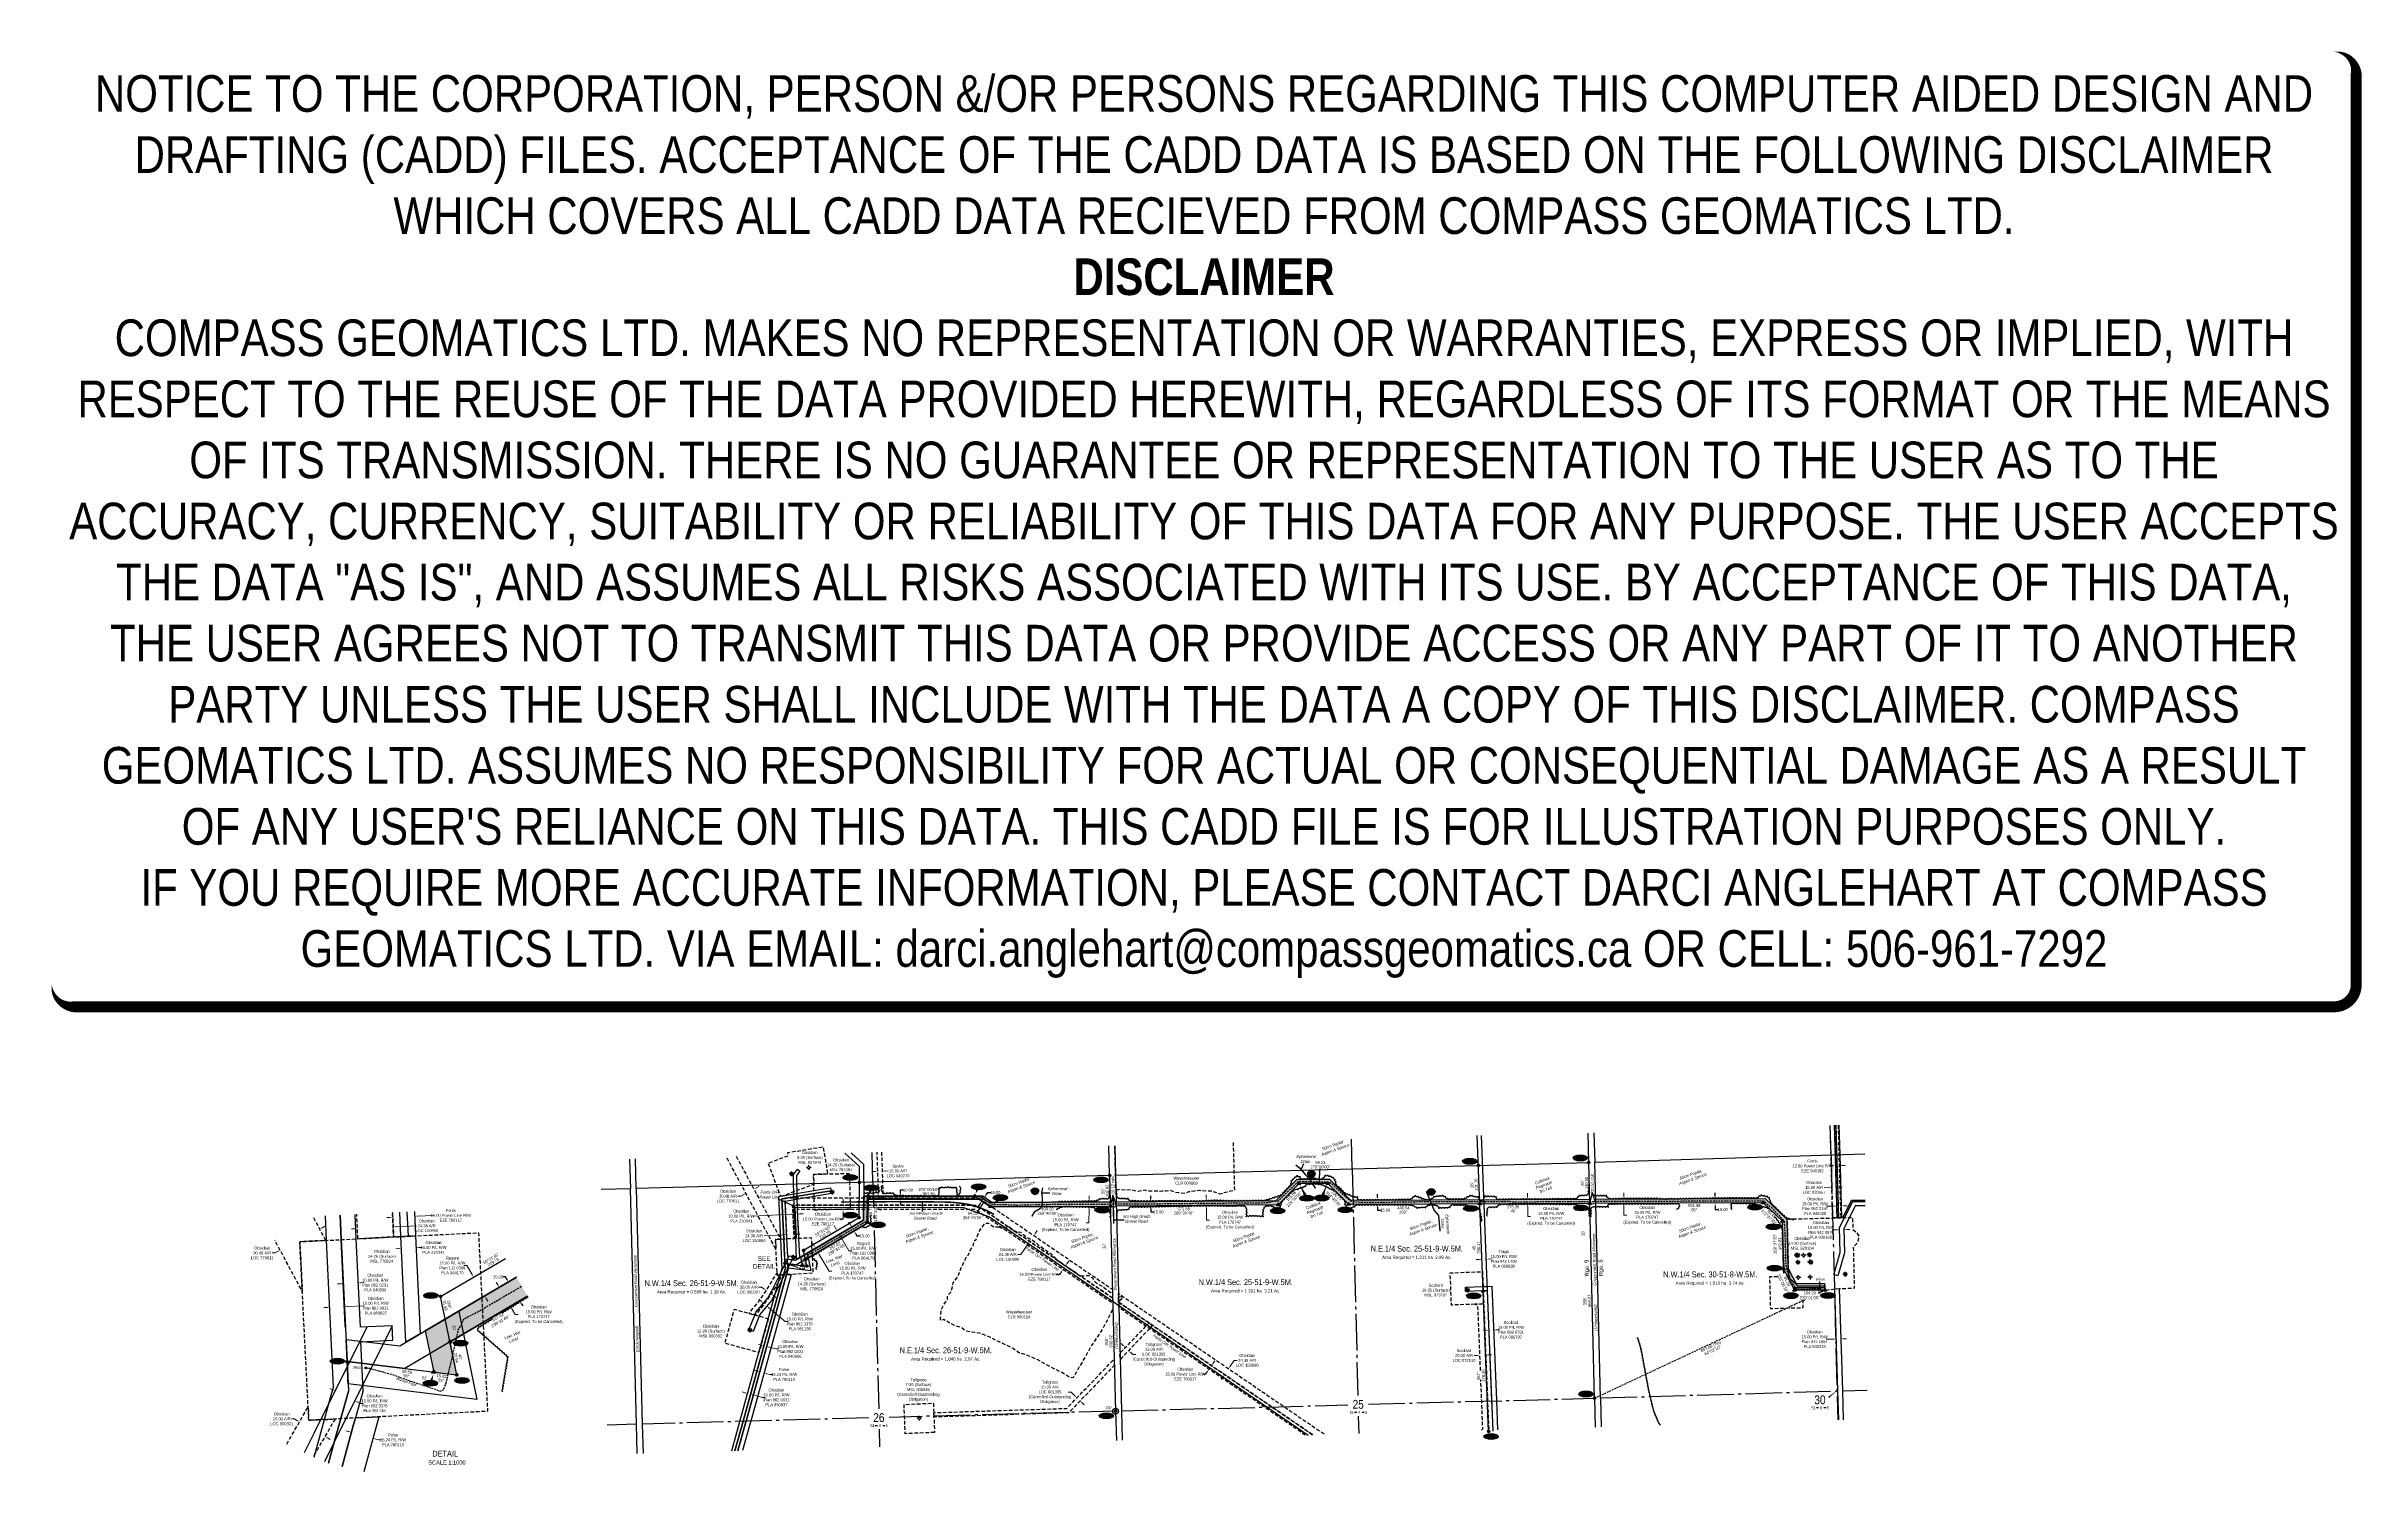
# Model space of a CAD drawing. Extents: x 615581 to 623475, y 5921655 to 5926517.
import ezdxf
from ezdxf.enums import TextEntityAlignment as Align

# ---------------------------------------------------------------- set-up
doc = ezdxf.new("R2010")
doc.units = 0
doc.header["$LTSCALE"] = 5
doc.header["$PDSIZE"] = 0.5
for name, pattern in [('0', [1, 1, 0]), ('foc-ACCESSROAD', [3.75, 2.5, -1.25]), ('foc-FLOWLINE', [3.75, 2.5, -1.25]), ('foc-QUARTERLINE', [33, 25, -3, 2, -3]), ('foc-TIELINE', [1.875, 1.25, -0.625]), ('foc-TOPO-ephemeral', [6.25, 3.125, -0.625, 0.625, -0.625, 0.625, -0.625]), ('foc-TRAV', [1.875, 1.25, -0.625]), ('foc-WHEELTRACKS', [2, 0.4, -1.6]), ('UG_PIPE', [1.875, 1.25, -0.625])]:
    doc.linetypes.add(name, pattern=pattern)
doc.layers.get('Defpoints').update_dxf_attribs({"color": 9})
for name, color, linetype in [('10', 1, 'Continuous'), ('35', 37, 'Continuous'), ('9', 3, 'Continuous'), ('AS-PIPE-UG', 44, 'UG_PIPE'), ('AS-PIPE-UG-T', 44, 'Continuous'), ('AS-POWER', 104, 'foc-POWER'), ('AS-POWER-T', 104, 'Continuous'), ('AS-ROADS', 254, 'Continuous'), ('AS-SYMBOL', 7, 'Continuous'), ('C-AR', 13, 'foc-ACCESSROAD'), ('C-EZE', 13, 'foc-FLOWLINE'), ('C-RW', 13, 'Continuous'), ('C-SYMBOL', 7, 'Continuous'), ('C-WS', 13, 'foc-ACCESSROAD'), ('C-WS-S', 8, 'Continuous'), ('D-TXT', 6, 'Continuous'), ('DETAIL-T', 7, 'Continuous'), ('F-AR', 190, 'foc-ACCESSROAD'), ('F-EZE', 190, 'foc-FLOWLINE'), ('F-RW', 190, 'Continuous'), ('F-WS', 190, 'foc-ACCESSROAD'), ('F-WS-S', 8, 'Continuous'), ('L-AREAREQUIRED', 7, 'Continuous'), ('L-BD', 7, 'Continuous'), ('L-BD1', 253, 'Continuous'), ('L-MON', 1, 'Continuous'), ('L-QSEC', 8, 'foc-QUARTERLINE'), ('L-ROAD-T', 7, 'Continuous'), ('L-SEC', 7, 'Continuous'), ('L-SECLBL', 7, 'Continuous'), ('L-TIE', 7, 'foc-TIELINE'), ('P-CROSSINGS', 250, 'Continuous'), ('P-ELEVATION', 7, 'Continuous'), ('P-PROPOSED', 10, 'Continuous'), ('P-PROPOSED-H', 21, 'Continuous'), ('P-TRAV', 4, 'foc-TRAV'), ('P-TXT', 4, 'Continuous'), ('T-BUSH', 110, '0'), ('T-BUSH-T', 110, 'Continuous'), ('T-DRAW', 143, 'foc-TOPO-ephemeral'), ('T-WATER-P3', 160, 'foc-WHEELTRACKS'), ('T-WATER-T', 170, 'Continuous')]:
    doc.layers.add(name, color=color, linetype=linetype)
for name, color, linetype, lineweight in [('C-AR-T', 13, 'Continuous', 9), ('C-EZE-T', 13, 'Continuous', 9), ('C-RW-T', 13, 'Continuous', 9), ('C-WS-T', 13, 'Continuous', 9), ('F-AR-T', 190, 'Continuous', 9), ('F-EZE-T', 190, 'Continuous', 9), ('F-RW-T', 190, 'Continuous', 9), ('F-WS-T', 190, 'Continuous', 9), ('T-TEXT', 48, 'Continuous', 18)]:
    doc.layers.add(name, color=color, linetype=linetype, lineweight=lineweight)
doc.layers.add('DISCLAIMER', color=7, linetype='Continuous', plot=False)
doc.styles.add('100L', font='ARIALN.TTF', dxfattribs={"height": 11})
doc.styles.add('175L', font='ARIALN.TTF', dxfattribs={"height": 20})
doc.styles.add('80', font='ARIALN.TTF', dxfattribs={"height": 10})
doc.styles.add('80CG', font='ARIALN.TTF', dxfattribs={"height": 10})
doc.styles.add('80L', font='ARIALN.TTF', dxfattribs={"height": 10})
doc.styles.add('80LS', font='ARIALNI.TTF', dxfattribs={"height": 10})
doc.styles.add('Crossing', font='ARIALN.TTF', dxfattribs={"height": 10})
doc.styles.add('foc-LtypeFont', font='ARIALN.TTF', dxfattribs={"height": 7.35})
doc.styles.add('SIMPLEX', font='ARIALN.TTF')
doc.linetypes.add('foc-POWER', pattern='A,6,-1,["P",foc-LtypeFont,S=0.2,R=0,X=-0.625,Y=-0.75],-1.24,4', length=12.24)
doc.linetypes.add('foc-TOPO-flowdirection-NOLINE', pattern='A,0,[">",foc-LtypeFont,S=0.3,R=0,X=0,Y=-0.945],-20,[">",foc-LtypeFont,S=0.3,R=0,X=0,Y=-0.945],0', length=20)
doc.dimstyles.new('Compass 5 000', dxfattribs={"dimscale": 5, "dimtxt": 9, "dimasz": 2, "dimexe": 0.2, "dimexo": 0.0625, "dimgap": 0.5, "dimtad": 0, "dimtih": 1, "dimtoh": 1, "dimzin": 0, "dimdsep": 46, "dimtxsty": '80CG', "dimcen": 0.1, "dimse1": 1, "dimse2": 1, "dimclrd": 256, "dimclrt": 256, "dimaunit": 1, "dimadec": 4, "dimazin": 0, "dimtfac": 0.06, "dimtofl": 0, "dimtmove": 0, "dimatfit": 1, "dimfxl": 0.2, "dimtolj": 1, "dimtzin": 0, "dimlwd": -1, "dimarcsym": 0})

# ---------------------------------------------------------------- blocks, each defined once
blk = doc.blocks.new('fdia')
at = {"color": 255, "const_width": 1}
blk.add_lwpolyline([(-0.5, 0, 1), (0.5, 0, 1)], format="xyb", close=True, dxfattribs=at)
blk = doc.blocks.new('Fdiaa')
blk.add_blockref('fdia', (0, 0))
blk = doc.blocks.new('fdib')
at = {"color": 1, "const_width": 1.6}
blk.add_lwpolyline([(-0.4, 0, 1), (0.4, 0, 1)], format="xyb", close=True, dxfattribs=at)
at = {"color": 1}
blk.add_circle((0, 0), 0.8, dxfattribs=at)
blk = doc.blocks.new('Fdibb')
blk.add_blockref('fdib', (0, 0))
blk = doc.blocks.new('fdicc')
for name in ['Fdibb', 'Fdiaa']:
    blk.add_blockref(name, (0, 0))
blk = doc.blocks.new('FDI')
blk.add_blockref('fdicc', (0, 0))
blk = doc.blocks.new('RISER')
h = blk.add_hatch(color=255)
h.dxf.hatch_style = 1
edge = h.paths.add_edge_path()
edge.add_arc((0, 0), 0.7, 0, 360)
blk.add_hatch(color=13).paths.add_polyline_path([(0.6, -0.2), (-0.6, -0.2, 0.774597)])
at = {"color": 13}
blk.add_line((-0.6, -0.2), (0.6, -0.2), dxfattribs=at)
blk.add_circle((0, 0), 0.6, dxfattribs=at)
blk = doc.blocks.new('L-SECLBL')
at = {"layer": '9', "color": 7}
for p, q in [((-5.1, -27.8), (-12.3, -27.8)), ((20.7, -27.8), (13.5, -27.8))]:
    blk.add_line(p, q, dxfattribs=at)
at = {"layer": '10', "color": 2, "style": 'SIMPLEX'}
blk.add_attdef('SEC', text='', height=30, dxfattribs=at).set_placement((0, 0), align=Align.MIDDLE)
at = {"layer": '10', "color": 5, "style": '80L'}
blk.add_attdef('TWP', text='', height=9.5, dxfattribs=at).set_placement((-14.4, -27.4), align=Align.MIDDLE_RIGHT)
blk.add_attdef('RGE', text='', height=9.5, dxfattribs=at).set_placement((3.6, -27.4), align=Align.MIDDLE_CENTER)
blk.add_attdef('MER', text='', height=9.5, dxfattribs=at).set_placement((23.2, -27.4), align=Align.MIDDLE_LEFT)
blk = doc.blocks.new('*D422')
at = {"layer": 'C-EZE-T', "transparency": 16777216}
for p, q in [((618298, 5922574.5), (618298, 5922584.5)), ((618298, 5922539.5), (618298, 5922516.9)), ((618298, 5922516.9), (618288, 5922516.9))]:
    blk.add_line(p, q, dxfattribs=at)
for points in [[(618296.3, 5922574.5), (618299.6, 5922574.5), (618298, 5922564.5)], [(618296.3, 5922539.5), (618299.6, 5922539.5), (618298, 5922549.5)]]:
    blk.add_solid(points, dxfattribs=at)
at = {"layer": 'Defpoints', "color": 0, "transparency": 16777216}
for p in [(618218.9, 5922564.6), (618218.9, 5922549.6), (618298, 5922549.5)]:
    blk.add_point(p, dxfattribs=at)
at = {"layer": 'C-EZE-T', "transparency": 16777216, "insert": (618228.8, 5922516.9), "char_height": 10, "attachment_point": 5, "style": '80CG'}
blk.add_mtext('\\A1;Obsidian\\P15.00 Power Line R/W\\PEZE 780117', dxfattribs=at)
blk = doc.blocks.new('*D423')
at = {"layer": 'C-EZE-T', "transparency": 16777216}
for p, q in [((619533.8, 5921988), (619523.8, 5921988)), ((619539.4, 5921996.2), (619533.8, 5921988)), ((619559.2, 5922025.1), (619564.8, 5922033.4))]:
    blk.add_line(p, q, dxfattribs=at)
for points in [[(619538, 5921997.2), (619540.8, 5921995.3), (619545.1, 5922004.5)], [(619557.8, 5922026.1), (619560.6, 5922024.2), (619553.5, 5922016.9)]]:
    blk.add_solid(points, dxfattribs=at)
at = {"layer": 'Defpoints', "color": 0, "transparency": 16777216}
for p in [(619460.1, 5922062.6), (619468.6, 5922075), (619553.5, 5922016.9)]:
    blk.add_point(p, dxfattribs=at)
at = {"layer": 'C-EZE-T', "transparency": 16777216, "insert": (619464.6, 5921988), "char_height": 10, "attachment_point": 5, "style": '80CG'}
blk.add_mtext('\\A1;Obsidian\\P15.00 Power Line R/W\\PEZE 780117', dxfattribs=at)
blk = doc.blocks.new('*D424')
at = {"layer": 'C-EZE-T', "transparency": 16777216}
for p, q in [((619061.6, 5922365.4), (619067.3, 5922373.6)), ((619036.2, 5922328.2), (619026.2, 5922328.2)), ((619041.9, 5922336.5), (619036.2, 5922328.2))]:
    blk.add_line(p, q, dxfattribs=at)
for points in [[(619040.5, 5922337.4), (619043.3, 5922335.6), (619047.5, 5922344.7)], [(619060.3, 5922366.3), (619063, 5922364.4), (619056, 5922357.1)]]:
    blk.add_solid(points, dxfattribs=at)
at = {"layer": 'Defpoints', "color": 0, "transparency": 16777216}
for p in [(619046.8, 5922345.3), (619047.5, 5922344.7), (619055.3, 5922357.6)]:
    blk.add_point(p, dxfattribs=at)
at = {"layer": 'C-EZE-T', "transparency": 16777216, "insert": (618967.1, 5922328.2), "char_height": 10, "attachment_point": 5, "style": '80CG'}
blk.add_mtext('\\A1;Obsidian\\P15.00 Power Line R/W\\PEZE 780117', dxfattribs=at)
blk = doc.blocks.new('*D425')
at = {"layer": 'C-AR-T', "transparency": 16777216}
for p, q in [((618953.5, 5922468.9), (618959.1, 5922477.2)), ((618903.6, 5922396), (618893.6, 5922396)), ((618928.4, 5922432.3), (618903.6, 5922396))]:
    blk.add_line(p, q, dxfattribs=at)
for points in [[(618952.1, 5922469.9), (618954.9, 5922468), (618947.8, 5922460.7)], [(618927, 5922433.2), (618929.8, 5922431.3), (618934.1, 5922440.5)]]:
    blk.add_solid(points, dxfattribs=at)
at = {"layer": 'Defpoints', "color": 0, "transparency": 16777216}
for p in [(618947.8, 5922460.7), (618968.9, 5922416.7), (618982.7, 5922436.8)]:
    blk.add_point(p, dxfattribs=at)
at = {"layer": 'C-AR-T', "transparency": 16777216, "insert": (618859.3, 5922396), "char_height": 10, "attachment_point": 5, "style": '80CG'}
blk.add_mtext('\\A1;Obsidian\\P24.38 A/R\\PLOC 150990', dxfattribs=at)
blk = doc.blocks.new('*D426')
at = {"layer": 'C-AR-T', "transparency": 16777216}
for p, q in [((618096.1, 5922463), (618028.5, 5922459.8)), ((618140.4, 5922465.1), (618150.4, 5922465.6))]:
    blk.add_line(p, q, dxfattribs=at)
for points in [[(618096, 5922464.7), (618096.2, 5922461.3), (618106.1, 5922463.5)], [(618140.3, 5922466.8), (618140.5, 5922463.4), (618130.4, 5922464.6)]]:
    blk.add_solid(points, dxfattribs=at)
at = {"layer": 'Defpoints', "color": 0, "transparency": 16777216}
for p in [(618103.3, 5922521.1), (618106.1, 5922463.5), (618127.7, 5922522.2)]:
    blk.add_point(p, dxfattribs=at)
at = {"layer": 'C-AR-T', "transparency": 16777216, "insert": (617994.2, 5922459.8), "char_height": 10, "attachment_point": 5, "style": '80CG'}
blk.add_mtext('\\A1;Obsidian\\P24.38 A/R\\PLOC 150990', dxfattribs=at)
blk = doc.blocks.new('*D427')
at = {"layer": 'C-AR-T', "transparency": 16777216}
for p, q in [((619592.3, 5921978.3), (619586.6, 5921970)), ((619617.4, 5922014.9), (619631, 5922034.8)), ((619631, 5922034.8), (619641, 5922034.8))]:
    blk.add_line(p, q, dxfattribs=at)
for points in [[(619590.9, 5921979.2), (619593.7, 5921977.3), (619597.9, 5921986.5)], [(619616, 5922015.9), (619618.7, 5922014), (619611.7, 5922006.7)]]:
    blk.add_solid(points, dxfattribs=at)
at = {"layer": 'Defpoints', "color": 0, "transparency": 16777216}
for p in [(619573.8, 5922003), (619587.6, 5922023.2), (619611.7, 5922006.7)]:
    blk.add_point(p, dxfattribs=at)
at = {"layer": 'C-AR-T', "transparency": 16777216, "insert": (619675.3, 5922034.8), "char_height": 10, "attachment_point": 5, "style": '80CG'}
blk.add_mtext('\\A1;Obsidian\\P24.38 A/R\\PLOC 150990', dxfattribs=at)
blk = doc.blocks.new('*D428')
at = {"layer": 'C-AR-T', "transparency": 16777216}
for p, q in [((618002.2, 5922623.5), (618011, 5922628.2)), ((617948.9, 5922595), (617938.9, 5922595)), ((617957.7, 5922599.7), (617948.9, 5922595))]:
    blk.add_line(p, q, dxfattribs=at)
for points in [[(618001.4, 5922625), (618003, 5922622.1), (617993.4, 5922618.8)], [(617956.9, 5922601.1), (617958.5, 5922598.2), (617966.5, 5922604.4)]]:
    blk.add_solid(points, dxfattribs=at)
at = {"layer": 'Defpoints', "color": 0, "transparency": 16777216}
for p in [(617995.5, 5922614.9), (617966.5, 5922604.4), (617968.6, 5922600.5)]:
    blk.add_point(p, dxfattribs=at)
at = {"layer": 'C-AR-T', "transparency": 16777216, "insert": (617905.4, 5922595), "char_height": 10, "attachment_point": 5, "style": '80CG'}
blk.add_mtext('\\A1;Obsidian\\P30.48 A/R\\PLOC 770611', dxfattribs=at)
blk = doc.blocks.new('*D429')
at = {"layer": 'C-AR-T', "transparency": 16777216}
for p, q in [((618019.9, 5922284.5), (618009.9, 5922284.5)), ((618028.1, 5922278.7), (618019.9, 5922284.5)), ((618060.7, 5922255.5), (618068.8, 5922249.7))]:
    blk.add_line(p, q, dxfattribs=at)
for points in [[(618029, 5922280), (618027.1, 5922277.3), (618036.2, 5922272.9)], [(618061.6, 5922256.8), (618059.7, 5922254.1), (618052.5, 5922261.3)]]:
    blk.add_solid(points, dxfattribs=at)
at = {"layer": 'Defpoints', "color": 0, "transparency": 16777216}
for p in [(618031.9, 5922266.8), (618036.2, 5922272.9), (618048.2, 5922255.2)]:
    blk.add_point(p, dxfattribs=at)
at = {"layer": 'C-AR-T', "transparency": 16777216, "insert": (617976.4, 5922284.5), "char_height": 10, "attachment_point": 5, "style": '80CG'}
blk.add_mtext('\\A1;Obsidian\\P20.00 A/R\\PLOC 900301', dxfattribs=at)
blk = doc.blocks.new('*D430')
at = {"layer": 'C-AR-T', "transparency": 16777216}
for p, q in [((621658.7, 5922625), (621642.4, 5922624.6)), ((621693.6, 5922625.9), (621703.6, 5922626.2))]:
    blk.add_line(p, q, dxfattribs=at)
for points in [[(621658.6, 5922626.7), (621658.7, 5922623.4), (621668.7, 5922625.3)], [(621693.6, 5922627.6), (621693.7, 5922624.3), (621683.6, 5922625.7)]]:
    blk.add_solid(points, dxfattribs=at)
at = {"layer": 'Defpoints', "color": 0, "transparency": 16777216}
for p in [(621667.1, 5922684.8), (621668.7, 5922625.3), (621682.1, 5922685.1)]:
    blk.add_point(p, dxfattribs=at)
at = {"layer": 'C-AR-T', "transparency": 16777216, "insert": (621608.1, 5922624.6), "char_height": 10, "attachment_point": 5, "style": '80CG'}
blk.add_mtext('\\A1;Obsidian\\P15.00 A/R\\PLOC 920057', dxfattribs=at)
blk = doc.blocks.new('*D431')
at = {"layer": 'C-RW-T', "transparency": 16777216}
for p, q in [((618198.5, 5922426.6), (618193.4, 5922435.2)), ((618216.2, 5922396.4), (618249.9, 5922339.2)), ((618249.9, 5922339.2), (618259.9, 5922339.2))]:
    blk.add_line(p, q, dxfattribs=at)
for points in [[(618199.9, 5922427.5), (618197.1, 5922425.8), (618203.6, 5922418)], [(618217.7, 5922397.3), (618214.8, 5922395.6), (618211.2, 5922405.1)]]:
    blk.add_solid(points, dxfattribs=at)
at = {"layer": 'Defpoints', "color": 0, "transparency": 16777216}
for p in [(618211.2, 5922405.1), (618228.4, 5922432.6), (618236, 5922419.6)]:
    blk.add_point(p, dxfattribs=at)
at = {"layer": 'C-RW-T', "transparency": 16777216, "insert": (618329.8, 5922339.2), "char_height": 10, "attachment_point": 5, "style": '80CG'}
blk.add_mtext('\\A1;Obsidian\\P15.00 P/L R/W\\PPLA 170747\\P(Expired, To be Cancelled)', dxfattribs=at)
blk = doc.blocks.new('*D432')
at = {"layer": 'C-RW-T', "transparency": 16777216}
for p, q in [((619136.2, 5922551.5), (619136, 5922504.3)), ((619136.3, 5922586.5), (619136.3, 5922596.5)), ((619136, 5922504.3), (619126, 5922504.3))]:
    blk.add_line(p, q, dxfattribs=at)
for points in [[(619134.5, 5922551.5), (619137.8, 5922551.5), (619136.2, 5922561.5)], [(619134.6, 5922586.5), (619137.9, 5922586.5), (619136.3, 5922576.5)]]:
    blk.add_solid(points, dxfattribs=at)
at = {"layer": 'Defpoints', "color": 0, "transparency": 16777216}
for p in [(619063.1, 5922561.7), (619063.2, 5922576.7), (619136.2, 5922561.5)]:
    blk.add_point(p, dxfattribs=at)
at = {"layer": 'C-RW-T', "transparency": 16777216, "insert": (619056.1, 5922504.3), "char_height": 10, "attachment_point": 5, "style": '80CG'}
blk.add_mtext('\\A1;Obsidian\\P15.00 P/L R/W\\PPLA 170747\\P(Expired, To be Cancelled)', dxfattribs=at)
blk = doc.blocks.new('*D433')
at = {"layer": 'C-RW-T', "transparency": 16777216}
for p, q in [((619536, 5922588.9), (619535.9, 5922598.9)), ((619536.3, 5922553.9), (619536.6, 5922513.3)), ((619536.6, 5922513.3), (619546.6, 5922513.3))]:
    blk.add_line(p, q, dxfattribs=at)
for points in [[(619537.7, 5922588.9), (619534.3, 5922588.9), (619536.1, 5922578.9)], [(619538, 5922553.9), (619534.6, 5922553.9), (619536.2, 5922563.9)]]:
    blk.add_solid(points, dxfattribs=at)
at = {"layer": 'Defpoints', "color": 0, "transparency": 16777216}
for p in [(619382.6, 5922577.6), (619382.7, 5922562.6), (619536.2, 5922563.9)]:
    blk.add_point(p, dxfattribs=at)
at = {"layer": 'C-RW-T', "transparency": 16777216, "insert": (619616.6, 5922513.3), "char_height": 10, "attachment_point": 5, "style": '80CG'}
blk.add_mtext('\\A1;Obsidian\\P15.00 P/L R/W\\PPLA 170747\\P(Expired, To be Cancelled)', dxfattribs=at)
blk = doc.blocks.new('*D434')
at = {"layer": 'C-RW-T', "transparency": 16777216}
for p, q in [((620631.6, 5922594.7), (620631.5, 5922604.7)), ((620631.7, 5922559.7), (620631.8, 5922526)), ((620631.8, 5922526), (620641.8, 5922526))]:
    blk.add_line(p, q, dxfattribs=at)
for points in [[(620633.2, 5922594.7), (620629.9, 5922594.7), (620631.6, 5922584.7)], [(620633.4, 5922559.7), (620630, 5922559.7), (620631.7, 5922569.7)]]:
    blk.add_solid(points, dxfattribs=at)
at = {"layer": 'Defpoints', "color": 0, "transparency": 16777216}
for p in [(620631.7, 5922569.7), (620654.6, 5922584.8), (620654.7, 5922569.8)]:
    blk.add_point(p, dxfattribs=at)
at = {"layer": 'C-RW-T', "transparency": 16777216, "insert": (620711.8, 5922526), "char_height": 10, "attachment_point": 5, "style": '80CG'}
blk.add_mtext('\\A1;Obsidian\\P15.00 P/L R/W\\PPLA 170747\\P(Expired, To be Cancelled)', dxfattribs=at)
blk = doc.blocks.new('*D435')
at = {"layer": 'C-RW-T', "transparency": 16777216}
for p, q in [((620959.5, 5922595.9), (620959.4, 5922605.9)), ((620959.6, 5922560.9), (620959.7, 5922529.8)), ((620959.7, 5922529.8), (620969.7, 5922529.8))]:
    blk.add_line(p, q, dxfattribs=at)
for points in [[(620961.1, 5922595.9), (620957.8, 5922595.9), (620959.5, 5922585.9)], [(620961.2, 5922560.9), (620957.9, 5922560.9), (620959.5, 5922570.9)]]:
    blk.add_solid(points, dxfattribs=at)
at = {"layer": 'Defpoints', "color": 0, "transparency": 16777216}
for p in [(620959.5, 5922570.9), (621003.2, 5922586), (621003.2, 5922571)]:
    blk.add_point(p, dxfattribs=at)
at = {"layer": 'C-RW-T', "transparency": 16777216, "insert": (621039.6, 5922529.8), "char_height": 10, "attachment_point": 5, "style": '80CG'}
blk.add_mtext('\\A1;Obsidian\\P15.00 P/L R/W\\PPLA 170747\\P(Expired, To be Cancelled)', dxfattribs=at)
blk = doc.blocks.new('*D436')
at = {"layer": 'C-RW-T', "transparency": 16777216}
for p, q in [((618122.2, 5922533.1), (617989.9, 5922526.8)), ((618152.2, 5922534.5), (618162.1, 5922535))]:
    blk.add_line(p, q, dxfattribs=at)
for points in [[(618122.1, 5922534.8), (618122.3, 5922531.4), (618132.2, 5922533.6)], [(618152.1, 5922536.2), (618152.2, 5922532.9), (618142.2, 5922534.1)]]:
    blk.add_solid(points, dxfattribs=at)
at = {"layer": 'Defpoints', "color": 0, "transparency": 16777216}
for p in [(618132.2, 5922533.6), (618132.6, 5922524.3), (618142.6, 5922524.7)]:
    blk.add_point(p, dxfattribs=at)
at = {"layer": 'C-RW-T', "transparency": 16777216, "insert": (617950.8, 5922526.8), "char_height": 10, "attachment_point": 5, "style": '80CG'}
blk.add_mtext('\\A1;Obsidian\\P10.00 P/L R/W\\PPLA 210341', dxfattribs=at)
blk = doc.blocks.new('*D437')
at = {"layer": 'C-RW-T', "transparency": 16777216}
for p, q in [((618018.2, 5922087.6), (618008.6, 5922090.2)), ((618047.1, 5922079.6), (618068.9, 5922073.6)), ((618068.9, 5922073.6), (618078.9, 5922073.6))]:
    blk.add_line(p, q, dxfattribs=at)
for points in [[(618018.6, 5922089.2), (618017.7, 5922085.9), (618027.8, 5922084.9)], [(618047.6, 5922081.2), (618046.7, 5922078), (618037.5, 5922082.2)]]:
    blk.add_solid(points, dxfattribs=at)
at = {"layer": 'Defpoints', "color": 0, "transparency": 16777216}
for p in [(618031, 5922096.2), (618037.5, 5922082.2), (618040.6, 5922093.6)]:
    blk.add_point(p, dxfattribs=at)
at = {"layer": 'C-RW-T', "transparency": 16777216, "insert": (618118, 5922073.6), "char_height": 10, "attachment_point": 5, "style": '80CG'}
blk.add_mtext('\\A1;Obsidian\\P10.00 P/L R/W\\PPlan 862 0231\\PPLA 840806', dxfattribs=at)
blk = doc.blocks.new('*D438')
at = {"layer": 'C-RW-T', "transparency": 16777216}
for p, q in [((617962.9, 5921924.6), (617953.2, 5921927.3)), ((617991.8, 5921916.7), (618021.6, 5921908.4)), ((618021.6, 5921908.4), (618031.6, 5921908.4))]:
    blk.add_line(p, q, dxfattribs=at)
for points in [[(617963.3, 5921926.2), (617962.4, 5921923), (617972.5, 5921922)], [(617992.2, 5921918.3), (617991.4, 5921915), (617982.2, 5921919.3)]]:
    blk.add_solid(points, dxfattribs=at)
at = {"layer": 'Defpoints', "color": 0, "transparency": 16777216}
for p in [(617973.2, 5921924.5), (617982.2, 5921919.3), (617982.9, 5921921.9)]:
    blk.add_point(p, dxfattribs=at)
at = {"layer": 'C-RW-T', "transparency": 16777216, "insert": (618070.6, 5921908.4), "char_height": 10, "attachment_point": 5, "style": '80CG'}
blk.add_mtext('\\A1;Obsidian\\P10.00 P/L R/W\\PPlan 862 0931\\PPLA 850837', dxfattribs=at)
blk = doc.blocks.new('*D439')
at = {"layer": 'C-RW-T', "transparency": 16777216}
for p, q in [((618018.1, 5922236.7), (618010.4, 5922243.1)), ((618044.9, 5922214.2), (618100.6, 5922167.5)), ((618100.6, 5922167.5), (618110.6, 5922167.5))]:
    blk.add_line(p, q, dxfattribs=at)
for points in [[(618019.2, 5922238), (618017, 5922235.4), (618025.8, 5922230.3)], [(618046, 5922215.5), (618043.8, 5922212.9), (618037.2, 5922220.6)]]:
    blk.add_solid(points, dxfattribs=at)
at = {"layer": 'Defpoints', "color": 0, "transparency": 16777216}
for p in [(618021.6, 5922225.3), (618033.1, 5922215.7), (618037.2, 5922220.6)]:
    blk.add_point(p, dxfattribs=at)
at = {"layer": 'C-RW-T', "transparency": 16777216, "insert": (618149.7, 5922167.5), "char_height": 10, "attachment_point": 5, "style": '80CG'}
blk.add_mtext('\\A1;Obsidian\\P15.00 P/L R/W\\PPlan 962 3378\\PPLA 951136', dxfattribs=at)
blk = doc.blocks.new('*D440')
at = {"layer": 'C-RW-T', "transparency": 16777216}
for p, q in [((621675.5, 5922561.3), (621650.3, 5922560.6)), ((621710.4, 5922562.2), (621720.4, 5922562.4))]:
    blk.add_line(p, q, dxfattribs=at)
for points in [[(621675.4, 5922562.9), (621675.5, 5922559.6), (621685.5, 5922561.5)], [(621710.4, 5922563.8), (621710.5, 5922560.5), (621700.4, 5922561.9)]]:
    blk.add_solid(points, dxfattribs=at)
at = {"layer": 'Defpoints', "color": 0, "transparency": 16777216}
for p in [(621683.9, 5922622), (621698.9, 5922622.4), (621685.5, 5922561.5)]:
    blk.add_point(p, dxfattribs=at)
at = {"layer": 'C-RW-T', "transparency": 16777216, "insert": (621611.2, 5922560.6), "char_height": 10, "attachment_point": 5, "style": '80CG'}
blk.add_mtext('\\A1;Obsidian\\P15.00 P/L R/W\\PPlan 952 2197\\PPLA 940320', dxfattribs=at)
blk = doc.blocks.new('*D441')
at = {"layer": 'Defpoints', "color": 0, "transparency": 16777216}
for p in [(619094.8, 5921906.8), (619109.7, 5921922.3), (619120.5, 5921911.9)]:
    blk.add_point(p, dxfattribs=at)
at = {"layer": 'F-AR-T', "transparency": 16777216}
for p, q in [((619075, 5921925.9), (619065, 5921925.9)), ((619087.6, 5921913.8), (619075, 5921925.9)), ((619112.9, 5921889.5), (619120.1, 5921882.6))]:
    blk.add_line(p, q, dxfattribs=at)
for points in [[(619088.8, 5921915), (619086.5, 5921912.6), (619094.8, 5921906.8)], [(619114, 5921890.7), (619111.7, 5921888.3), (619105.6, 5921896.4)]]:
    blk.add_solid(points, dxfattribs=at)
at = {"layer": 'F-AR-T', "transparency": 16777216, "insert": (619003, 5921925.9), "char_height": 10, "attachment_point": 5, "style": '80CG'}
blk.add_mtext('\\A1;Tallgrass\\P15.00 A/R\\PLOC 001305\\P(Cancelled-Outstanding\\PObligation)', dxfattribs=at)
blk = doc.blocks.new('*D442')
at = {"layer": 'Defpoints', "color": 0, "transparency": 16777216}
for p in [(620468.6, 5922056.7), (620488.6, 5922057.5), (620468.7, 5922052.2)]:
    blk.add_point(p, dxfattribs=at)
at = {"layer": 'F-AR-T', "transparency": 16777216}
for p, q in [((620458.8, 5922051.8), (620448.8, 5922051.4)), ((620498.7, 5922053.3), (620508.7, 5922053.7))]:
    blk.add_line(p, q, dxfattribs=at)
for points in [[(620458.7, 5922053.4), (620458.8, 5922050.1), (620468.7, 5922052.2)], [(620498.7, 5922055), (620498.8, 5922051.7), (620488.7, 5922052.9)]]:
    blk.add_solid(points, dxfattribs=at)
at = {"layer": 'F-AR-T', "transparency": 16777216, "insert": (620414.5, 5922051.4), "char_height": 10, "attachment_point": 5, "style": '80CG'}
blk.add_mtext('\\A1;Scollard\\P20.00 A/R\\PLOC 072510', dxfattribs=at)
blk = doc.blocks.new('*D443')
at = {"layer": 'Defpoints', "color": 0, "transparency": 16777216}
for p in [(618416.4, 5922667.8), (618430.9, 5922680.2), (618431.4, 5922668.3)]:
    blk.add_point(p, dxfattribs=at)
at = {"layer": 'F-AR-T', "transparency": 16777216}
for p, q in [((618406, 5922679.3), (618396, 5922679)), ((618440.9, 5922680.5), (618450.9, 5922680.9))]:
    blk.add_line(p, q, dxfattribs=at)
for points in [[(618405.9, 5922681), (618406, 5922677.6), (618415.9, 5922679.7)], [(618440.9, 5922682.2), (618441, 5922678.8), (618430.9, 5922680.2)]]:
    blk.add_solid(points, dxfattribs=at)
at = {"layer": 'F-AR-T', "transparency": 16777216, "insert": (618485.2, 5922680.9), "char_height": 10, "attachment_point": 5, "style": '80CG'}
blk.add_mtext('\\A1;Spoke\\P15.00 A/R\\PLOC 940770', dxfattribs=at)
blk = doc.blocks.new('*D444')
at = {"layer": 'Defpoints', "color": 0, "transparency": 16777216}
for p in [(620475.3, 5922393.1), (620490.3, 5922393.7), (620490.8, 5922380.1)]:
    blk.add_point(p, dxfattribs=at)
at = {"layer": 'F-RW-T', "transparency": 16777216}
for p, q in [((620465.9, 5922379.1), (620455.9, 5922378.7)), ((620500.8, 5922380.4), (620510.8, 5922380.8))]:
    blk.add_line(p, q, dxfattribs=at)
for points in [[(620465.8, 5922380.7), (620465.9, 5922377.4), (620475.9, 5922379.5)], [(620500.8, 5922382.1), (620500.9, 5922378.8), (620490.8, 5922380.1)]]:
    blk.add_solid(points, dxfattribs=at)
at = {"layer": 'F-RW-T', "transparency": 16777216, "insert": (620549.9, 5922380.8), "char_height": 10, "attachment_point": 5, "style": '80CG'}
blk.add_mtext('\\A1;Tiaga\\P15.00 P/L R/W\\PPlan 942 1408\\PPLA 080638', dxfattribs=at)
blk = doc.blocks.new('*D445')
at = {"layer": 'Defpoints', "color": 0, "transparency": 16777216}
for p in [(620515.4, 5922138.3), (620501, 5922123), (620516, 5922123.6)]:
    blk.add_point(p, dxfattribs=at)
at = {"layer": 'F-RW-T', "transparency": 16777216}
for p, q in [((620490.4, 5922137.3), (620480.4, 5922136.9)), ((620525.4, 5922138.7), (620535.4, 5922139.1))]:
    blk.add_line(p, q, dxfattribs=at)
for points in [[(620490.3, 5922139), (620490.5, 5922135.7), (620500.4, 5922137.7)], [(620525.3, 5922140.4), (620525.5, 5922137.1), (620515.4, 5922138.3)]]:
    blk.add_solid(points, dxfattribs=at)
at = {"layer": 'F-RW-T', "transparency": 16777216, "insert": (620574.5, 5922139.1), "char_height": 10, "attachment_point": 5, "style": '80CG'}
blk.add_mtext('\\A1;Scollard\\P15.00 P/L R/W\\PPlan 092 6781\\PPLA 080797', dxfattribs=at)
blk = doc.blocks.new('*D446')
at = {"layer": 'Defpoints', "color": 0, "transparency": 16777216}
for p in [(618014.4, 5921998.7), (618028.4, 5921992), (618029.1, 5921994.6)]:
    blk.add_point(p, dxfattribs=at)
at = {"layer": 'F-RW-T', "transparency": 16777216}
for p, q in [((618004, 5921998.7), (617994.4, 5922001.3)), ((618038, 5921989.3), (618047.7, 5921986.6)), ((618047.7, 5921986.6), (618057.7, 5921986.6))]:
    blk.add_line(p, q, dxfattribs=at)
for points in [[(618004.5, 5922000.3), (618003.6, 5921997.1), (618013.7, 5921996)], [(618038.5, 5921990.9), (618037.6, 5921987.7), (618028.4, 5921992)]]:
    blk.add_solid(points, dxfattribs=at)
at = {"layer": 'F-RW-T', "transparency": 16777216, "insert": (618096.8, 5921986.6), "char_height": 10, "attachment_point": 5, "style": '80CG'}
blk.add_mtext('\\A1;Pulse\\P15.24 P/L R/W\\PPLA 780110', dxfattribs=at)
blk = doc.blocks.new('GABD')
for p, q in [((-0.8, 0), (-1.6, 0)), ((0, 0.8), (0, 1.6)), ((1.6, 0), (0.8, 0)), ((0, -0.8), (0, -1.6))]:
    blk.add_line(p, q)
blk.add_circle((0, 0), 0.8)
blk = doc.blocks.new('GAS')
h = blk.add_hatch(color=255)
h.dxf.hatch_style = 1
edge = h.paths.add_edge_path()
edge.add_arc((0, 0), 0.9, 0, 360)
for p, q in [((-0.8, 0), (-1.6, 0)), ((-0.6, 0.6), (-1.1, 1.1)), ((0, 0.8), (0, 1.6)), ((0.6, 0.6), (1.1, 1.1)), ((1.6, 0), (0.8, 0)), ((-0.6, -0.6), (-1.1, -1.1)), ((0, -0.8), (0, -1.6)), ((1.1, -1.1), (0.6, -0.6))]:
    blk.add_line(p, q)
blk.add_circle((0, 0), 0.8)
blk = doc.blocks.new('*D447')
at = {"layer": 'Defpoints', "color": 0, "transparency": 16777216}
for p in [(618270.9, 5922473.5), (618278.5, 5922460.6), (618285, 5922464.4)]:
    blk.add_point(p, dxfattribs=at)
at = {"layer": 'F-RW-T', "transparency": 16777216}
for p, q in [((618272.4, 5922486), (618267.3, 5922494.6)), ((618290.1, 5922455.8), (618317.8, 5922408.7)), ((618317.8, 5922408.7), (618327.8, 5922408.7))]:
    blk.add_line(p, q, dxfattribs=at)
for points in [[(618273.8, 5922486.8), (618270.9, 5922485.1), (618277.4, 5922477.4)], [(618291.5, 5922456.7), (618288.7, 5922455), (618285, 5922464.4)]]:
    blk.add_solid(points, dxfattribs=at)
at = {"layer": 'F-RW-T', "transparency": 16777216, "insert": (618366.9, 5922408.7), "char_height": 10, "attachment_point": 5, "style": '80CG'}
blk.add_mtext('\\A1;Regent\\P15.00 P/L R/W\\PPlan 112 0398\\PPLA 064170', dxfattribs=at)
blk = doc.blocks.new('*D449')
at = {"layer": 'Defpoints', "color": 0, "transparency": 16777216}
for p in [(618329.6, 5922490.6), (618335, 5922476.4), (618337.2, 5922477.7)]:
    blk.add_point(p, dxfattribs=at)
at = {"layer": 'P-TXT', "transparency": 16777216}
for p, q in [((618322.3, 5922498), (618317.2, 5922506.6)), ((618340.1, 5922467.8), (618345.1, 5922459.2)), ((618345.1, 5922459.2), (618355.1, 5922459.2))]:
    blk.add_line(p, q, dxfattribs=at)
for points in [[(618323.8, 5922498.8), (618320.9, 5922497.1), (618327.4, 5922489.4)], [(618341.5, 5922468.7), (618338.6, 5922467), (618335, 5922476.4)]]:
    blk.add_solid(points, dxfattribs=at)
at = {"layer": 'P-TXT', "transparency": 16777216, "insert": (618371.1, 5922459.2), "char_height": 10, "attachment_point": 5, "style": '80CG'}
blk.add_mtext('\\A1;15.00', dxfattribs=at)
blk = doc.blocks.new('*D450')
at = {"layer": 'Defpoints', "color": 0, "transparency": 16777216}
for p in [(621270.7, 5922571.3), (621292.8, 5922586.4), (621292.8, 5922571.4)]:
    blk.add_point(p, dxfattribs=at)
at = {"layer": 'P-TXT', "transparency": 16777216}
for p, q in [((621270.6, 5922596.3), (621270.6, 5922606.3)), ((621270.7, 5922561.3), (621270.8, 5922549.4)), ((621270.8, 5922549.4), (621280.8, 5922549.4))]:
    blk.add_line(p, q, dxfattribs=at)
for points in [[(621272.3, 5922596.4), (621269, 5922596.3), (621270.7, 5922586.3)], [(621272.4, 5922561.4), (621269.1, 5922561.3), (621270.7, 5922571.3)]]:
    blk.add_solid(points, dxfattribs=at)
at = {"layer": 'P-TXT', "transparency": 16777216, "insert": (621296.7, 5922549.4), "char_height": 10, "attachment_point": 5, "style": '80CG'}
blk.add_mtext('\\A1;15.00', dxfattribs=at)
blk = doc.blocks.new('RP')
at = {"layer": '35', "color": 3}
blk.add_circle((0, 0), 10, dxfattribs=at)
at = {"layer": '35', "color": 3, "style": '80'}
blk.add_attdef('RP_001', (-32.4, 5.8), '', height=10, dxfattribs=at)
blk = doc.blocks.new('*U463')
at = {"layer": 'P-ELEVATION'}
h = blk.add_hatch(color=111, dxfattribs=at)
h.dxf.hatch_style = 1
edge = h.paths.add_edge_path()
edge.add_ellipse((0, 0), major_axis=(-24.4, 0), ratio=0.410256, start_angle=0, end_angle=360)
at = {"layer": 'P-ELEVATION', "color": 7, "flags": 128}
blk.add_lwpolyline([(0, 0, 12.5, 0, 0), (-12.4, -6.4, 0, 0, 0)], format="xyseb", dxfattribs=at)
at = {"layer": 'P-ELEVATION', "color": 7}
blk.add_ellipse((0, 0), major_axis=(-24.4, 0), ratio=0.410256, dxfattribs=at)
at = {"layer": 'P-ELEVATION', "style": '80'}
blk.add_attdef('ELEVATION', text='', height=10, dxfattribs=at).set_placement((0, 0), align=Align.MIDDLE_CENTER)
blk = doc.blocks.new('*U464')
at = {"layer": 'P-ELEVATION'}
h = blk.add_hatch(color=111, dxfattribs=at)
h.dxf.hatch_style = 1
edge = h.paths.add_edge_path()
edge.add_ellipse((0, 0), major_axis=(-24.4, 0), ratio=0.410256, start_angle=0, end_angle=360)
at = {"layer": 'P-ELEVATION', "color": 7, "flags": 128}
blk.add_lwpolyline([(0, 0, 12.5, 0, 0), (-11.3, -29.6, 0, 0, 0)], format="xyseb", dxfattribs=at)
at = {"layer": 'P-ELEVATION', "color": 7}
blk.add_ellipse((0, 0), major_axis=(-24.4, 0), ratio=0.410256, dxfattribs=at)
at = {"layer": 'P-ELEVATION', "style": '80'}
blk.add_attdef('ELEVATION', text='', height=10, dxfattribs=at).set_placement((0, 0), align=Align.MIDDLE_CENTER)
blk = doc.blocks.new('*U465')
at = {"layer": 'P-ELEVATION'}
h = blk.add_hatch(color=111, dxfattribs=at)
h.dxf.hatch_style = 1
edge = h.paths.add_edge_path()
edge.add_ellipse((0, 0), major_axis=(-24.4, 0), ratio=0.410256, start_angle=0, end_angle=360)
at = {"layer": 'P-ELEVATION', "color": 7, "flags": 128}
blk.add_lwpolyline([(0, 0, 12.5, 0, 0), (-10.1, -22.3, 0, 0, 0)], format="xyseb", dxfattribs=at)
at = {"layer": 'P-ELEVATION', "color": 7}
blk.add_ellipse((0, 0), major_axis=(-24.4, 0), ratio=0.410256, dxfattribs=at)
at = {"layer": 'P-ELEVATION', "style": '80'}
blk.add_attdef('ELEVATION', text='', height=10, dxfattribs=at).set_placement((0, 0), align=Align.MIDDLE_CENTER)
blk = doc.blocks.new('*U466')
at = {"layer": 'P-ELEVATION'}
h = blk.add_hatch(color=111, dxfattribs=at)
h.dxf.hatch_style = 1
edge = h.paths.add_edge_path()
edge.add_ellipse((0, 0), major_axis=(-24.4, 0), ratio=0.410256, start_angle=0, end_angle=360)
at = {"layer": 'P-ELEVATION', "color": 7, "flags": 128}
blk.add_lwpolyline([(0, 0, 12.5, 0, 0), (-28.5, -26.4, 0, 0, 0)], format="xyseb", dxfattribs=at)
at = {"layer": 'P-ELEVATION', "color": 7}
blk.add_ellipse((0, 0), major_axis=(-24.4, 0), ratio=0.410256, dxfattribs=at)
at = {"layer": 'P-ELEVATION', "style": '80'}
blk.add_attdef('ELEVATION', text='', height=10, dxfattribs=at).set_placement((0, 0), align=Align.MIDDLE_CENTER)
blk = doc.blocks.new('*D467')
at = {"layer": 'Defpoints', "color": 0, "transparency": 16777216}
for p in [(618493.4, 5922595), (618528.6, 5922594.9), (618528.6, 5922585)]:
    blk.add_point(p, dxfattribs=at)
at = {"layer": 'P-TXT', "transparency": 16777216}
for p, q in [((618493.4, 5922605), (618493.4, 5922615.9)), ((618493.4, 5922615.9), (618503.4, 5922615.9)), ((618493.3, 5922575), (618493.3, 5922565))]:
    blk.add_line(p, q, dxfattribs=at)
for points in [[(618491.7, 5922605), (618495, 5922605), (618493.4, 5922595)], [(618491.7, 5922575), (618495, 5922575), (618493.4, 5922585)]]:
    blk.add_solid(points, dxfattribs=at)
at = {"layer": 'P-TXT', "transparency": 16777216, "insert": (618519.3, 5922615.9), "char_height": 10, "attachment_point": 5, "style": '80CG'}
blk.add_mtext('\\A1;10.00', dxfattribs=at)
blk = doc.blocks.new('*U468')
at = {"layer": 'P-ELEVATION'}
h = blk.add_hatch(color=111, dxfattribs=at)
h.dxf.hatch_style = 1
edge = h.paths.add_edge_path()
edge.add_ellipse((0, 0), major_axis=(-24.4, 0), ratio=0.410256, start_angle=0, end_angle=360)
at = {"layer": 'P-ELEVATION', "color": 7, "flags": 128}
blk.add_lwpolyline([(0, 0, 12.5, 0, 0), (-14, -3.3, 0, 0, 0)], format="xyseb", dxfattribs=at)
at = {"layer": 'P-ELEVATION', "color": 7}
blk.add_ellipse((0, 0), major_axis=(-24.4, 0), ratio=0.410256, dxfattribs=at)
at = {"layer": 'P-ELEVATION', "style": '80'}
blk.add_attdef('ELEVATION', text='', height=10, dxfattribs=at).set_placement((0, 0), align=Align.MIDDLE_CENTER)
blk = doc.blocks.new('*U469')
at = {"layer": 'P-ELEVATION'}
h = blk.add_hatch(color=111, dxfattribs=at)
h.dxf.hatch_style = 1
edge = h.paths.add_edge_path()
edge.add_ellipse((0, 0), major_axis=(-24.4, 0), ratio=0.410256, start_angle=0, end_angle=360)
at = {"layer": 'P-ELEVATION', "color": 7, "flags": 128}
blk.add_lwpolyline([(0, 0, 12.5, 0, 0), (-24.5, 46, 0, 0, 0)], format="xyseb", dxfattribs=at)
at = {"layer": 'P-ELEVATION', "color": 7}
blk.add_ellipse((0, 0), major_axis=(-24.4, 0), ratio=0.410256, dxfattribs=at)
at = {"layer": 'P-ELEVATION', "style": '80'}
blk.add_attdef('ELEVATION', text='', height=10, dxfattribs=at).set_placement((0, 0), align=Align.MIDDLE_CENTER)
blk = doc.blocks.new('*U470')
at = {"layer": 'P-ELEVATION'}
h = blk.add_hatch(color=111, dxfattribs=at)
h.dxf.hatch_style = 1
edge = h.paths.add_edge_path()
edge.add_ellipse((0, 0), major_axis=(-24.4, 0), ratio=0.410256, start_angle=0, end_angle=360)
at = {"layer": 'P-ELEVATION', "color": 7, "flags": 128}
blk.add_lwpolyline([(0, 0, 12.5, 0, 0), (16.7, 44.2, 0, 0, 0)], format="xyseb", dxfattribs=at)
at = {"layer": 'P-ELEVATION', "color": 7}
blk.add_ellipse((0, 0), major_axis=(-24.4, 0), ratio=0.410256, dxfattribs=at)
at = {"layer": 'P-ELEVATION', "style": '80'}
blk.add_attdef('ELEVATION', text='', height=10, dxfattribs=at).set_placement((0, 0), align=Align.MIDDLE_CENTER)
blk = doc.blocks.new('*D471')
at = {"layer": 'C-AR-T', "transparency": 16777216}
for p, q in [((616632, 5922483.8), (616622, 5922483.3)), ((616773.9, 5922490.5), (616843.9, 5922493.8))]:
    blk.add_line(p, q, dxfattribs=at)
for points in [[(616631.9, 5922485.4), (616632.1, 5922482.1), (616642, 5922484.2)], [(616773.8, 5922492.2), (616773.9, 5922488.8), (616763.9, 5922490)]]:
    blk.add_solid(points, dxfattribs=at)
at = {"layer": 'Defpoints', "color": 0, "transparency": 16777216}
for p in [(616626.7, 5922807.7), (616748.5, 5922813.4), (616642, 5922484.2)]:
    blk.add_point(p, dxfattribs=at)
at = {"layer": 'C-AR-T', "transparency": 16777216, "insert": (616878.2, 5922493.8), "char_height": 10, "attachment_point": 5, "style": '80CG'}
blk.add_mtext('\\A1;Obsidian\\P24.38 A/R\\PLOC 150990', dxfattribs=at)
blk = doc.blocks.new('*D472')
at = {"layer": 'C-RW-T', "transparency": 16777216}
for p, q in [((617120.3, 5922292), (617115.3, 5922300.6)), ((617168.5, 5922210.1), (617179.9, 5922190.7)), ((617179.9, 5922190.7), (617189.9, 5922190.7))]:
    blk.add_line(p, q, dxfattribs=at)
for points in [[(617121.8, 5922292.9), (617118.9, 5922291.2), (617125.4, 5922283.4)], [(617170, 5922211), (617167.1, 5922209.3), (617163.4, 5922218.7)]]:
    blk.add_solid(points, dxfattribs=at)
at = {"layer": 'Defpoints', "color": 0, "transparency": 16777216}
for p in [(617255.1, 5922359.6), (617293.1, 5922295), (617163.4, 5922218.7)]:
    blk.add_point(p, dxfattribs=at)
at = {"layer": 'C-RW-T', "transparency": 16777216, "insert": (617259.9, 5922190.7), "char_height": 10, "attachment_point": 5, "style": '80CG'}
blk.add_mtext('\\A1;Obsidian\\P15.00 P/L R/W\\PPLA 170747\\P(Expired, To be Cancelled)', dxfattribs=at)
blk = doc.blocks.new('*D473')
at = {"layer": 'Defpoints', "color": 0, "transparency": 16777216}
for p in [(617029.8, 5922314.1), (617067.8, 5922249.4), (617076.2, 5922254.4)]:
    blk.add_point(p, dxfattribs=at)
at = {"layer": 'F-RW-T', "transparency": 16777216}
for p, q in [((617014.9, 5922358.5), (617004.9, 5922358.5)), ((617033.1, 5922327.6), (617014.9, 5922358.5)), ((617081.2, 5922245.7), (617086.3, 5922237.1))]:
    blk.add_line(p, q, dxfattribs=at)
for points in [[(617034.5, 5922328.4), (617031.6, 5922326.8), (617038.1, 5922319)], [(617082.7, 5922246.6), (617079.8, 5922244.9), (617076.2, 5922254.4)]]:
    blk.add_solid(points, dxfattribs=at)
at = {"layer": 'F-RW-T', "transparency": 16777216, "insert": (616965.8, 5922358.5), "char_height": 10, "attachment_point": 5, "style": '80CG'}
blk.add_mtext('\\A1;Regent\\P15.00 P/L R/W\\PPlan 112 0398\\PPLA 064170', dxfattribs=at)
blk = doc.blocks.new('*D474')
at = {"layer": 'C-AR-T', "transparency": 16777216}
for p, q in [((616427.4, 5921835.2), (616417.4, 5921835.2)), ((616436, 5921830.2), (616427.4, 5921835.2)), ((616540, 5921770.3), (616548.6, 5921765.3))]:
    blk.add_line(p, q, dxfattribs=at)
for points in [[(616436.9, 5921831.6), (616435.2, 5921828.8), (616444.7, 5921825.2)], [(616540.8, 5921771.7), (616539.2, 5921768.8), (616531.3, 5921775.2)]]:
    blk.add_solid(points, dxfattribs=at)
at = {"layer": 'Defpoints', "color": 0, "transparency": 16777216}
for p in [(616442.2, 5921820.9), (616444.7, 5921825.2), (616528.8, 5921770.9)]:
    blk.add_point(p, dxfattribs=at)
at = {"layer": 'C-AR-T', "transparency": 16777216, "insert": (616383.9, 5921835.2), "char_height": 10, "attachment_point": 5, "style": '80CG'}
blk.add_mtext('\\A1;Obsidian\\P20.00 A/R\\PLOC 900301', dxfattribs=at)
blk = doc.blocks.new('*D475')
at = {"layer": 'Defpoints', "color": 0, "transparency": 16777216}
for p in [(616616.4, 5921770.1), (616689.9, 5921749.8), (616695.2, 5921769)]:
    blk.add_point(p, dxfattribs=at)
at = {"layer": 'F-RW-T', "transparency": 16777216}
for p, q in [((616612.1, 5921791.9), (616602.4, 5921794.6)), ((616704.8, 5921766.3), (616714.5, 5921763.7)), ((616714.5, 5921763.7), (616724.5, 5921763.7))]:
    blk.add_line(p, q, dxfattribs=at)
for points in [[(616612.5, 5921793.5), (616611.6, 5921790.3), (616621.7, 5921789.3)], [(616705.3, 5921767.9), (616704.4, 5921764.7), (616695.2, 5921769)]]:
    blk.add_solid(points, dxfattribs=at)
at = {"layer": 'F-RW-T', "transparency": 16777216, "insert": (616763.6, 5921763.7), "char_height": 10, "attachment_point": 5, "style": '80CG'}
blk.add_mtext('\\A1;Pulse\\P15.24 P/L R/W\\PPLA 780110', dxfattribs=at)
blk = doc.blocks.new('*D476')
at = {"layer": 'C-AR-T', "transparency": 16777216}
for p, q in [((616521.8, 5922487.4), (616530.6, 5922492.1)), ((616360.9, 5922401.2), (616350.9, 5922401.2)), ((616369.7, 5922405.9), (616360.9, 5922401.2))]:
    blk.add_line(p, q, dxfattribs=at)
for points in [[(616521, 5922488.9), (616522.6, 5922485.9), (616513, 5922482.7)], [(616369, 5922407.4), (616370.5, 5922404.5), (616378.6, 5922410.7)]]:
    blk.add_solid(points, dxfattribs=at)
at = {"layer": 'Defpoints', "color": 0, "transparency": 16777216}
for p in [(616515.1, 5922478.7), (616378.6, 5922410.7), (616380.7, 5922406.7)]:
    blk.add_point(p, dxfattribs=at)
at = {"layer": 'C-AR-T', "transparency": 16777216, "insert": (616317.4, 5922401.2), "char_height": 10, "attachment_point": 5, "style": '80CG'}
blk.add_mtext('\\A1;Obsidian\\P30.48 A/R\\PLOC 770611', dxfattribs=at)
blk = doc.blocks.new('*D477')
at = {"layer": 'C-RW-T', "transparency": 16777216}
for p, q in [((616537.6, 5922215.1), (616527.6, 5922214.6)), ((616607.5, 5922218.4), (616665.1, 5922221.1))]:
    blk.add_line(p, q, dxfattribs=at)
for points in [[(616537.6, 5922216.8), (616537.7, 5922213.4), (616547.6, 5922215.6)], [(616607.5, 5922220.1), (616607.6, 5922216.7), (616597.5, 5922217.9)]]:
    blk.add_solid(points, dxfattribs=at)
at = {"layer": 'Defpoints', "color": 0, "transparency": 16777216}
for p in [(616546.1, 5922248), (616547.6, 5922215.6), (616596, 5922250.4)]:
    blk.add_point(p, dxfattribs=at)
at = {"layer": 'C-RW-T', "transparency": 16777216, "insert": (616704.2, 5922221.1), "char_height": 10, "attachment_point": 5, "style": '80CG'}
blk.add_mtext('\\A1;Obsidian\\P10.00 P/L R/W\\PPlan 862 0931\\PPLA 850837', dxfattribs=at)
blk = doc.blocks.new('*D478')
at = {"layer": 'C-RW-T', "transparency": 16777216}
for p, q in [((616584, 5922296.2), (616574, 5922295.7)), ((616653.7, 5922299.5), (616663.7, 5922300))]:
    blk.add_line(p, q, dxfattribs=at)
for points in [[(616583.9, 5922297.9), (616584, 5922294.5), (616594, 5922296.7)], [(616653.7, 5922301.2), (616653.8, 5922297.8), (616643.7, 5922299)]]:
    blk.add_solid(points, dxfattribs=at)
at = {"layer": 'Defpoints', "color": 0, "transparency": 16777216}
for p in [(616643.7, 5922299), (616594.5, 5922284.5), (616644.3, 5922286.9)]:
    blk.add_point(p, dxfattribs=at)
at = {"layer": 'C-RW-T', "transparency": 16777216, "insert": (616702.8, 5922300), "char_height": 10, "attachment_point": 5, "style": '80CG'}
blk.add_mtext('\\A1;Obsidian\\P10.00 P/L R/W\\PPlan 862 0231\\PPLA 840806', dxfattribs=at)
blk = doc.blocks.new('*D479')
at = {"layer": 'C-RW-T', "transparency": 16777216}
for p, q in [((616782.4, 5922416.1), (616772.4, 5922415.6)), ((616852.3, 5922419.4), (616862.3, 5922419.9))]:
    blk.add_line(p, q, dxfattribs=at)
for points in [[(616782.3, 5922417.8), (616782.5, 5922414.4), (616792.4, 5922416.6)], [(616852.3, 5922421.1), (616852.4, 5922417.7), (616842.4, 5922418.9)]]:
    blk.add_solid(points, dxfattribs=at)
at = {"layer": 'Defpoints', "color": 0, "transparency": 16777216}
for p in [(616792.4, 5922417.1), (616842.3, 5922419.5), (616842.4, 5922418.9)]:
    blk.add_point(p, dxfattribs=at)
at = {"layer": 'C-RW-T', "transparency": 16777216, "insert": (616901.4, 5922419.9), "char_height": 10, "attachment_point": 5, "style": '80CG'}
blk.add_mtext('\\A1;Obsidian\\P10.00 P/L R/W\\PPLA 210341', dxfattribs=at)
blk = doc.blocks.new('*D480')
at = {"layer": 'C-RW-T', "transparency": 16777216}
for p, q in [((616557.3, 5921934.8), (616548.4, 5921939.2)), ((616642.4, 5921892.5), (616651.3, 5921888.1)), ((616651.3, 5921888.1), (616661.3, 5921888.1))]:
    blk.add_line(p, q, dxfattribs=at)
for points in [[(616558.1, 5921936.3), (616556.6, 5921933.3), (616566.3, 5921930.3)], [(616643.1, 5921894), (616641.6, 5921891), (616633.4, 5921897)]]:
    blk.add_solid(points, dxfattribs=at)
at = {"layer": 'Defpoints', "color": 0, "transparency": 16777216}
for p in [(616567.4, 5921932.5), (616634.5, 5921899.1), (616633.4, 5921897)]:
    blk.add_point(p, dxfattribs=at)
at = {"layer": 'C-RW-T', "transparency": 16777216, "insert": (616700.4, 5921888.1), "char_height": 10, "attachment_point": 5, "style": '80CG'}
blk.add_mtext('\\A1;Obsidian\\P15.00 P/L R/W\\PPlan 962 3378\\PPLA 951136', dxfattribs=at)
blk = doc.blocks.new('xing2')
h = blk.add_hatch(color=50)
h.dxf.hatch_style = 1
edge = h.paths.add_edge_path()
edge.add_ellipse((0, 0), major_axis=(-12.5, 0), ratio=0.816297, start_angle=0, end_angle=360)
h = blk.add_hatch(color=250)
h.dxf.hatch_style = 1
edge = h.paths.add_edge_path()
edge.add_ellipse((0, -2), major_axis=(-12.5, 0), ratio=0.816297, start_angle=0, end_angle=180)
edge.add_line((12.5, -2), (12.5, 0))
edge.add_ellipse((0, 0), major_axis=(-12.5, 0), ratio=0.816297, start_angle=0, end_angle=180, ccw=False)
edge.add_line((-12.5, 0), (-12.5, -2))
at = {"color": 250}
blk.add_ellipse((0, 0), major_axis=(-12.5, 0), ratio=0.816297, dxfattribs=at)
blk.add_ellipse((0, -2), major_axis=(-12.5, 0), ratio=0.816297, start_param=0, end_param=3.141593, dxfattribs=at)
at = {"color": 250, "style": 'Crossing'}
blk.add_attdef('CROSSING', text='', height=9, dxfattribs=at).set_placement((0.1, 0), align=Align.MIDDLE_CENTER)
at = {"color": 250, "style": 'Crossing', "flags": 1}
for tag, p in [('DESCRIPTION', (0.1, -25.8)), ('LOCATION', (0.1, -39.3)), ('DWG_REF', (0.1, -52.8)), ('OWNER', (0.1, -12.5))]:
    blk.add_attdef(tag, text='', height=9, dxfattribs=at).set_placement(p, align=Align.MIDDLE_CENTER)
blk = doc.blocks.new('*D487')
at = {"layer": 'Defpoints', "color": 0, "transparency": 16777216}
for p in [(620119.5, 5922582), (620119.6, 5922567), (620119.8, 5922567)]:
    blk.add_point(p, dxfattribs=at)
at = {"layer": 'P-TXT', "transparency": 16777216}
for p, q in [((620119.7, 5922592), (620119.7, 5922602)), ((620119.8, 5922557), (620119.9, 5922547)), ((620119.9, 5922547), (620129.9, 5922547))]:
    blk.add_line(p, q, dxfattribs=at)
for points in [[(620121.4, 5922592), (620118, 5922592), (620119.7, 5922582)], [(620121.5, 5922557), (620118.2, 5922557), (620119.8, 5922567)]]:
    blk.add_solid(points, dxfattribs=at)
at = {"layer": 'P-TXT', "transparency": 16777216, "insert": (620145.8, 5922547), "char_height": 10, "attachment_point": 5, "style": '80CG'}
blk.add_mtext('\\A1;15.00', dxfattribs=at)
blk = doc.blocks.new('*D488')
at = {"layer": 'Defpoints', "color": 0, "transparency": 16777216}
for p in [(619346.9, 5922561.2), (619373.7, 5922576.4), (619373.8, 5922561.4)]:
    blk.add_point(p, dxfattribs=at)
at = {"layer": 'P-TXT', "transparency": 16777216}
for p, q in [((619346.7, 5922586.2), (619346.6, 5922596.2)), ((619347, 5922551.2), (619347.1, 5922541.2)), ((619347.1, 5922541.2), (619357.1, 5922541.2))]:
    blk.add_line(p, q, dxfattribs=at)
for points in [[(619348.4, 5922586.2), (619345.1, 5922586.2), (619346.8, 5922576.2)], [(619348.7, 5922551.2), (619345.3, 5922551.2), (619346.9, 5922561.2)]]:
    blk.add_solid(points, dxfattribs=at)
at = {"layer": 'P-TXT', "transparency": 16777216, "insert": (619373, 5922541.2), "char_height": 10, "attachment_point": 5, "style": '80CG'}
blk.add_mtext('\\A1;15.00', dxfattribs=at)
blk = doc.blocks.new('*D494')
at = {"layer": 'Defpoints', "color": 0, "transparency": 16777216}
for p in [(617036.9, 5922231.2), (617195.4, 5922237.6), (617074.9, 5922166.6)]:
    blk.add_point(p, dxfattribs=at)
at = {"layer": 'P-TXT', "transparency": 16777216}
for p, q in [((617147.3, 5922319.4), (617137.3, 5922319.4)), ((617152.4, 5922310.8), (617147.3, 5922319.4)), ((617200.5, 5922228.9), (617205.6, 5922220.3))]:
    blk.add_line(p, q, dxfattribs=at)
for points in [[(617153.8, 5922311.6), (617150.9, 5922309.9), (617157.4, 5922302.2)], [(617202, 5922229.8), (617199.1, 5922228.1), (617195.4, 5922237.6)]]:
    blk.add_solid(points, dxfattribs=at)
at = {"layer": 'P-TXT', "transparency": 16777216, "insert": (617121.3, 5922319.4), "char_height": 10, "attachment_point": 5, "style": '80CG'}
blk.add_mtext('\\A1;15.00', dxfattribs=at)
blk = doc.blocks.new('*D496')
at = {"layer": 'Defpoints', "color": 0, "transparency": 16777216}
for p in [(619260.2, 5922078.7), (619262.8, 5922081.4), (619273.6, 5922071)]:
    blk.add_point(p, dxfattribs=at)
at = {"layer": 'F-AR-T', "transparency": 16777216}
for p, q in [((619253, 5922085.6), (619245.7, 5922092.5)), ((619278.2, 5922061.3), (619285.4, 5922054.4)), ((619285.4, 5922054.4), (619295.4, 5922054.4))]:
    blk.add_line(p, q, dxfattribs=at)
for points in [[(619254.1, 5922086.8), (619251.8, 5922084.4), (619260.2, 5922078.7)], [(619279.3, 5922062.5), (619277, 5922060.1), (619271, 5922068.3)]]:
    blk.add_solid(points, dxfattribs=at)
at = {"layer": 'F-AR-T', "transparency": 16777216, "insert": (619357.3, 5922054.4), "char_height": 10, "attachment_point": 5, "style": '80CG'}
blk.add_mtext('\\A1;Tallgrass\\P15.00 A/R\\PLOC 001305\\P(Cancelled-Outstanding\\PObligation)', dxfattribs=at)
blk = doc.blocks.new('*D497')
at = {"layer": 'C-RW-T', "transparency": 16777216}
for p, q in [((621684.9, 5922480), (621670.2, 5922479.6)), ((621719.9, 5922480.8), (621729.9, 5922481.1))]:
    blk.add_line(p, q, dxfattribs=at)
for points in [[(621684.9, 5922481.7), (621685, 5922478.3), (621694.9, 5922480.2)], [(621719.9, 5922482.5), (621719.9, 5922479.2), (621709.9, 5922480.6)]]:
    blk.add_solid(points, dxfattribs=at)
at = {"layer": 'Defpoints', "color": 0, "transparency": 16777216}
for p in [(621694.9, 5922480.2), (621695.1, 5922473.1), (621710.1, 5922473.5)]:
    blk.add_point(p, dxfattribs=at)
at = {"layer": 'C-RW-T', "transparency": 16777216, "insert": (621631.1, 5922479.6), "char_height": 10, "attachment_point": 5, "style": '80CG'}
blk.add_mtext('\\A1;Obsidian\\P15.00 P/L R/W\\PPlan 942 0976\\PPLA 930160', dxfattribs=at)
blk = doc.blocks.new('*D498')
at = {"layer": 'Defpoints', "color": 0, "transparency": 16777216}
for p in [(621681.7, 5922699.1), (621681.7, 5922698.6), (621693.7, 5922699.4)]:
    blk.add_point(p, dxfattribs=at)
at = {"layer": 'F-EZE-T', "transparency": 16777216}
for p, q in [((621671.7, 5922698.3), (621661.7, 5922698)), ((621703.7, 5922699.2), (621713.7, 5922699.5))]:
    blk.add_line(p, q, dxfattribs=at)
for points in [[(621671.7, 5922699.9), (621671.8, 5922696.6), (621681.7, 5922698.6)], [(621703.7, 5922700.9), (621703.8, 5922697.5), (621693.7, 5922698.9)]]:
    blk.add_solid(points, dxfattribs=at)
at = {"layer": 'F-EZE-T', "transparency": 16777216, "insert": (621602.6, 5922698), "char_height": 10, "attachment_point": 5, "style": '80CG'}
blk.add_mtext('\\A1;Fortis\\P12.00 Power Line R/W\\PEZE 940192', dxfattribs=at)
blk = doc.blocks.new('*D499')
at = {"layer": 'C-RW-T', "transparency": 16777216}
for p, q in [((621674.2, 5922107.4), (621649, 5922106.8)), ((621709.1, 5922108.3), (621719.1, 5922108.6))]:
    blk.add_line(p, q, dxfattribs=at)
for points in [[(621674.1, 5922109.1), (621674.2, 5922105.8), (621684.1, 5922107.7)], [(621709.1, 5922110), (621709.2, 5922106.7), (621699.1, 5922108.1)]]:
    blk.add_solid(points, dxfattribs=at)
at = {"layer": 'Defpoints', "color": 0, "transparency": 16777216}
for p in [(621682.6, 5922168.2), (621697.6, 5922168.6), (621684.1, 5922107.7)]:
    blk.add_point(p, dxfattribs=at)
at = {"layer": 'C-RW-T', "transparency": 16777216, "insert": (621609.9, 5922106.8), "char_height": 10, "attachment_point": 5, "style": '80CG'}
blk.add_mtext('\\A1;Obsidian\\P15.00 P/L R/W\\PPlan 942 1804\\PPLA 940319', dxfattribs=at)
blk = doc.blocks.new('*U500')
at = {"layer": 'P-ELEVATION'}
h = blk.add_hatch(color=111, dxfattribs=at)
h.dxf.hatch_style = 1
edge = h.paths.add_edge_path()
edge.add_ellipse((0, 0), major_axis=(-24.4, 0), ratio=0.410256, start_angle=0, end_angle=360)
at = {"layer": 'P-ELEVATION', "color": 7, "flags": 128}
blk.add_lwpolyline([(0, 0, 12.5, 0, 0), (9.9, 29.9, 0, 0, 0)], format="xyseb", dxfattribs=at)
at = {"layer": 'P-ELEVATION', "color": 7}
blk.add_ellipse((0, 0), major_axis=(-24.4, 0), ratio=0.410256, dxfattribs=at)
at = {"layer": 'P-ELEVATION', "style": '80'}
blk.add_attdef('ELEVATION', text='', height=10, dxfattribs=at).set_placement((0, 0), align=Align.MIDDLE_CENTER)
blk = doc.blocks.new('TRIA')
blk.add_hatch(color=255).paths.add_polyline_path([(0, 1.5), (-1.5, -0.9), (1.4, -0.9)])
blk = doc.blocks.new('Hybrid_Point')
h = blk.add_hatch(color=4)
h.dxf.hatch_style = 1
h.paths.add_polyline_path([(-0.3, -0.2), (0, 0.3), (0.3, -0.2)])
at = {"color": 4}
for points in [[(-1.1, -0.6), (0, 1.2), (1.1, -0.6)], [(-0.3, -0.2), (0, 0.3), (0.3, -0.2)]]:
    blk.add_lwpolyline(points, close=True, dxfattribs=at)
blk.add_blockref('TRIA', (0, 0.1))
blk = doc.blocks.new('Hybrid_EC')
at = {"color": 251}
for points in [[(-1.3, -0.7), (0, 1.4), (1.3, -0.7)], [(0.5, -0.3), (0, 0.5), (-0.5, -0.3)]]:
    blk.add_lwpolyline(points, close=True, dxfattribs=at)
at = {"layer": 'Defpoints'}
blk.add_circle((0, 0), 0.05, dxfattribs=at)
at = {"xscale": 1.2, "yscale": 1.2, "zscale": 1.2}
blk.add_blockref('TRIA', (0, 0.1), dxfattribs=at)
blk = doc.blocks.new('*D501')
at = {"layer": 'Defpoints', "color": 0, "transparency": 16777216}
for p in [(618767.9, 5922580.8), (618776.4, 5922593.1), (618779.6, 5922590.9)]:
    blk.add_point(p, dxfattribs=at)
at = {"layer": 'P-TXT', "transparency": 16777216}
for p, q in [((618765.5, 5922570.3), (618759.9, 5922562)), ((618785.2, 5922599.2), (618790.9, 5922607.5)), ((618790.9, 5922607.5), (618800.9, 5922607.5))]:
    blk.add_line(p, q, dxfattribs=at)
for points in [[(618764.1, 5922571.2), (618766.9, 5922569.4), (618771.1, 5922578.6)], [(618783.9, 5922600.1), (618786.6, 5922598.3), (618779.6, 5922590.9)]]:
    blk.add_solid(points, dxfattribs=at)
at = {"layer": 'P-TXT', "transparency": 16777216, "insert": (618816.8, 5922607.5), "char_height": 10, "attachment_point": 5, "style": '80CG'}
blk.add_mtext('\\A1;15.00', dxfattribs=at)
blk = doc.blocks.new('*D502')
at = {"layer": 'Defpoints', "color": 0, "transparency": 16777216}
for p in [(616762.4, 5922521.6), (616837.3, 5922526.3), (616837.3, 5922525.1)]:
    blk.add_point(p, dxfattribs=at)
at = {"layer": 'F-EZE-T', "transparency": 16777216}
for p, q in [((616847.3, 5922526.8), (616901.3, 5922529.4)), ((616752.3, 5922522.3), (616742.3, 5922521.9))]:
    blk.add_line(p, q, dxfattribs=at)
for points in [[(616752.2, 5922524), (616752.4, 5922520.7), (616762.3, 5922522.8)], [(616847.2, 5922528.5), (616847.3, 5922525.2), (616837.3, 5922526.3)]]:
    blk.add_solid(points, dxfattribs=at)
at = {"layer": 'F-EZE-T', "transparency": 16777216, "insert": (616960.4, 5922529.4), "char_height": 10, "attachment_point": 5, "style": '80CG'}
blk.add_mtext('\\A1;Fortis\\P15.00 Power Line R/W\\PEZE 780117', dxfattribs=at)
blk = doc.blocks.new('Disclaimer_Legal')
at = {"layer": 'DISCLAIMER', "color": 254, "flags": 128}
blk.add_lwpolyline([(-3612.9, -1104.6, 37.5, 37.5, 0), (4096.1, -1104.6, 37.5, 37.5, 0.414214), (4171.1, -1029.6, 37.5, 37.5, 0), (4171.1, 2078.7, 37.5, 0, 0.414214), (4096.1, 2153.7, 0, 0, 0), (-3612.9, 2153.7, 0, 0, 0.414214), (-3687.9, 2078.7, 0, 0, 0), (-3687.9, -1029.6, 0, 37.5, 0.414214)], format="xyseb", close=True, dxfattribs=at)
at = {"layer": 'DISCLAIMER', "color": 254, "insert": (241.6, 533.9), "char_height": 125, "width": 7717.568, "attachment_point": 5, "style": '80'}
blk.add_mtext('NOTICE TO THE CORPORATION, PERSON &/OR PERSONS REGARDING THIS COMPUTER AIDED DESIGN AND DRAFTING (CADD) FILES. ACCEPTANCE OF THE CADD DATA IS BASED ON THE FOLLOWING DISCLAIMER WHICH COVERS ALL CADD DATA RECIEVED FROM COMPASS GEOMATICS LTD.\\P{\\fArial Narrow|b1|i0|c0|p34;DISCLAIMER}\\PCOMPASS GEOMATICS LTD. MAKES NO REPRESENTATION OR WARRANTIES, EXPRESS OR IMPLIED, WITH RESPECT TO THE REUSE OF THE DATA PROVIDED HEREWITH, REGARDLESS OF ITS FORMAT OR THE MEANS OF ITS TRANSMISSION. THERE IS NO GUARANTEE OR REPRESENTATION TO THE USER AS TO THE ACCURACY, CURRENCY, SUITABILITY OR RELIABILITY OF THIS DATA FOR ANY PURPOSE. THE USER ACCEPTS THE DATA "AS IS", AND ASSUMES ALL RISKS ASSOCIATED WITH ITS USE. BY ACCEPTANCE OF THIS DATA, THE USER AGREES NOT TO TRANSMIT THIS DATA OR PROVIDE ACCESS OR ANY PART OF IT TO ANOTHER PARTY UNLESS THE USER SHALL INCLUDE WITH THE DATA A COPY OF THIS DISCLAIMER. COMPASS GEOMATICS LTD. ASSUMES NO RESPONSIBILITY FOR ACTUAL OR CONSEQUENTIAL DAMAGE AS A RESULT OF ANY USER\'S RELIANCE ON THIS DATA. THIS CADD FILE IS FOR ILLUSTRATION PURPOSES ONLY.\\PIF YOU REQUIRE MORE ACCURATE INFORMATION, PLEASE CONTACT DARCI ANGLEHART AT COMPASS GEOMATICS LTD. VIA EMAIL: darci.anglehart@compassgeomatics.ca OR CELL: 506-961-7292', dxfattribs=at)

msp = doc.modelspace()

# ---------------------------------------------------------------- hatches: boundary and pattern name
at = {"layer": 'P-PROPOSED-H'}
h = msp.add_hatch(color=256, dxfattribs=at)
h.dxf.hatch_style = 1
h.paths.add_polyline_path([(619228.87, 5922575.196), (619774.425, 5922579.851), (619845.862, 5922652.543), (619956.523, 5922652.543), (620027.999, 5922581.609), (620843.1, 5922584.711), (620843.468, 5922569.718), (620021.846, 5922566.59), (619950.345, 5922637.549), (619852.15, 5922637.549), (619780.765, 5922564.91), (619229.25, 5922560.204)])
h = msp.add_hatch(color=256, dxfattribs=at)
h.dxf.hatch_style = 1
h.paths.add_polyline_path([(619208.755, 5922575.026), (618804.862, 5922573.675), (618773.805, 5922594.899), (618367.997, 5922594.977), (618367.425, 5922512.909), (618152.682, 5922386.562), (618158.467, 5922358.518), (618174.168, 5922356.623), (618169.536, 5922379.081), (618382.36, 5922504.298), (618382.923, 5922584.978), (618761.854, 5922584.904), (618800.25, 5922558.665), (619209.135, 5922560.033)])
h = msp.add_hatch(color=256, dxfattribs=at)
h.dxf.hatch_style = 1
h.paths.add_polyline_path([(620863.217, 5922584.788), (621440.81, 5922586.987), (621515.123, 5922516.154), (621519.093, 5922350.613), (621550.153, 5922289.382), (621645.199, 5922289.354), (621645.195, 5922274.359), (621540.944, 5922274.39), (621504.184, 5922346.858), (621500.282, 5922509.585), (621434.832, 5922571.969), (620863.585, 5922569.795)])
h = msp.add_hatch(color=256, dxfattribs=at)
h.dxf.hatch_style = 1
h.paths.add_polyline_path([(617184.351, 5922318.016), (616873.431, 5922135.083), (616902.355, 5921994.861), (616980.861, 5921985.386), (616957.699, 5922097.676), (617222.37, 5922253.398)])

# ---------------------------------------------------------------- linework, layer by layer
at = {"layer": 'AS-PIPE-UG', "flags": 128}
for points in [[(618112.152, 5922361.371), (618114.657, 5922361.101), (618119.109, 5922359.894), (618129.215, 5922357.181), (618144.025, 5922351.948), (618156.42, 5922347.813), (618162.762, 5922345.611), (618164.998, 5922346.358), (618166.729, 5922350.305), (618168.998, 5922359.871), (618171.464, 5922370.413), (618173.331, 5922378.553), (618175.161, 5922387.223), (618177.132, 5922390.592), (618179.046, 5922394.856), (618188.984, 5922399.933), (618245.634, 5922433.055), (618326.741, 5922480.301), (618362.138, 5922501.11), (618367.258, 5922504.066), (618372.028, 5922506.638), (618376.639, 5922509.487), (618378.934, 5922512.664), (618378.824, 5922519.174), (618380.477, 5922559.09), (618379.994, 5922570.687), (618379.837, 5922581.256), (618380.08, 5922584.839), (618379.878, 5922586.669), (618380.895, 5922589.974), (618382.304, 5922590.999), (618387.201, 5922590.862), (618392.627, 5922590.491), (618426.747, 5922589.029), (618527.915, 5922586.54), (618638.969, 5922586.534), (618698.36, 5922586.182), (618760.196, 5922585.226), (618773.713, 5922585.198), (618777.905, 5922584.784), (618784.55, 5922580.516), (618792.805, 5922575.521), (618804.287, 5922568.662), (618808.67, 5922566.286), (618812.891, 5922565.633), (618822.322, 5922566.656), (618835.206, 5922566.674), (618891.279, 5922564.531), (618967.853, 5922566.397), (619059.462, 5922567.872), (619184.117, 5922567.705), (619259.774, 5922568.733), (619360.223, 5922568.903), (619462.426, 5922570.148), (619621.11, 5922571.735), (619716.324, 5922571.9), (619744.996, 5922573.545), (619751.338, 5922574.846), (619761.986, 5922576.803), (619770.992, 5922578.127), (619780.347, 5922578.717), (619782.86, 5922579.346), (619786.616, 5922583.229), (619795.981, 5922592.941), (619807.293, 5922603.793), (619824.617, 5922621.199), (619833.348, 5922629.434), (619844.637, 5922639.947), (619849.161, 5922644.333), (619854.938, 5922645.5), (619869.785, 5922645.347), (619877.78, 5922644.872), (619896.666, 5922643.98), (619919.236, 5922643.967), (619936.124, 5922643.623), (619948.873, 5922643.215), (619952.754, 5922642.922), (619957.592, 5922642.454), (619960.739, 5922639.414), (619975.456, 5922625.124), (619999.111, 5922602.776), (620025.063, 5922581.625), (620031.553, 5922577.619), (620035.7, 5922577.484), (620047.876, 5922575.663), (620052.649, 5922574.976), (620131.357, 5922574.636), (620196.263, 5922575.2), (620305.124, 5922576.863), (620305.127, 5922576.86), (620398.133, 5922576.199), (620495.397, 5922576.9), (620591.795, 5922575.924), (620709.961, 5922576.197), (620868.77, 5922577.232), (620968.43, 5922577.882), (621147.28, 5922578.339), (621246.707, 5922578.94), (621334.6, 5922579.065), (621425.738, 5922578.534), (621432.589, 5922578.795), (621436.534, 5922578.493), (621439.019, 5922576.265), (621442.074, 5922573.225), (621467.195, 5922551.862), (621493.083, 5922523.973), (621498.25, 5922518.664), (621501.375, 5922515.481), (621504.122, 5922512.987), (621505.519, 5922511.157), (621505.892, 5922507.423), (621506.009, 5922503.387), (621508.335, 5922469.748), (621510.408, 5922407.951), (621511.369, 5922361.211), (621514.99, 5922342.777), (621517.796, 5922334.962), (621519.335, 5922331.019), (621523.62, 5922321.994), (621527.42, 5922313.034), (621530.667, 5922306.313), (621534.691, 5922298.316), (621537.502, 5922291.876), (621539.103, 5922288.984), (621542.262, 5922284.527), (621545.889, 5922280.745), (621548.769, 5922279.251), (621556.924, 5922277.84), (621569.725, 5922278.099), (621596.455, 5922278.268), (621613.925, 5922279.311), (621627.235, 5922280.048)], [(616670.781, 5922009.126), (616683.306, 5922007.776), (616705.566, 5922001.741), (616756.096, 5921988.176), (616830.146, 5921962.011), (616892.121, 5921941.336), (616923.831, 5921930.326), (616935.011, 5921934.061), (616943.666, 5921953.796), (616955.011, 5922001.626), (616967.341, 5922054.336), (616976.676, 5922095.036), (616985.826, 5922138.386), (616995.681, 5922155.231), (617005.251, 5922176.551), (617054.941, 5922201.936), (617202.044, 5922287.944)]]:
    msp.add_lwpolyline(points, dxfattribs=at)
at = {"layer": 'AS-POWER', "flags": 128}
for points in [[(621692.81, 5922521.022), (621683.476, 5922836.761)], [(616816.461, 5922458.171), (616811.519, 5922541.869)], [(618138.541, 5922451.042), (618134.559, 5922557.845), (618708.351, 5922556.59), (618796.9, 5922524.352), (619883.715, 5921780.113)]]:
    msp.add_lwpolyline(points, dxfattribs=at)
at = {"layer": 'AS-ROADS', "const_width": 5, "flags": 128}
for points in [[(619217.541, 5922623.501), (619219.489, 5922543.632), (619220.366, 5922501.376)], [(618290.259, 5922574.663), (618384.028, 5922575.75), (618426.03, 5922575.574), (618450.803, 5922575.81), (618543.891, 5922575.663), (618614.014, 5922575.252), (618648.002, 5922574.537), (618653.936, 5922574.615), (618664.096, 5922574.216), (618676.555, 5922573.174), (618690.552, 5922571.673), (618703.897, 5922570.097), (618714.81, 5922568.435), (618727.743, 5922566.024), (618737.186, 5922564.072), (618749.749, 5922560.484), (618762.463, 5922556.103), (618773.213, 5922551.913), (618786.475, 5922546.204), (618799.558, 5922539.738), (618812.791, 5922532.367)]]:
    msp.add_lwpolyline(points, dxfattribs=at)
at = {"layer": 'C-AR', "flags": 128}
for points in [[(621677.908, 5922836.596), (621680.629, 5922736.668), (621686.823, 5922520.95), (621671.331, 5922520.426), (621665.838, 5922736.232), (621663.202, 5922836.161)], [(617933.206, 5922731.186), (617985.947, 5922632.737), (618084.741, 5922448.331), (618067.113, 5922447.442), (618068.825, 5922413.46), (617951.853, 5922631.798), (617899.116, 5922730.238)], [(616761.552, 5922538.866), (616765.498, 5922455.604), (616643.658, 5922449.463), (616639.695, 5922533.091)], [(616491.94, 5922521.926), (616533.727, 5922443.925), (616445.586, 5922439.481), (616454.145, 5922269.569), (616360.25, 5922444.832)], [(619899.125, 5921780.542), (619758.635, 5921876.617), (619353.294, 5922153.82), (619340.734, 5922162.41), (619237.18, 5922233.238), (619237.127, 5922235.32), (619236.691, 5922252.372), (619236.411, 5922263.322), (619800.165, 5921877.773), (619940.656, 5921781.697)], [(616400.976, 5921749.382), (616473.976, 5921875.987), (616476.276, 5921830.31), (616513.199, 5921832.167), (616530.068, 5921833.019), (616565.665, 5921834.81), (616498.365, 5921718.088), (616491.718, 5921706.559)]]:
    msp.add_lwpolyline(points, dxfattribs=at)
for points in [[(618760.622, 5922588.706), (619215.938, 5922277.324), (619216.297, 5922263.278), (619216.706, 5922247.241), (619105.601, 5922323.219), (619030.608, 5922374.505), (618883.126, 5922475.371), (618877.862, 5922478.97), (618860.856, 5922490.602), (618773.722, 5922550.203), (618728.116, 5922564.327), (618401.385, 5922564.496), (618367.463, 5922564.515), (618352.47, 5922564.522), (618321.782, 5922564.538), (618199.751, 5922564.601), (618125.694, 5922564.64), (618131.095, 5922450.666), (618106.727, 5922449.438), (618100.674, 5922577.184), (618100.198, 5922587.242), (618100.112, 5922589.051), (618110.936, 5922589.045), (618171.109, 5922589.013), (618199.128, 5922588.998), (618321.16, 5922588.934), (618352.618, 5922588.918), (618367.611, 5922588.91), (618400.766, 5922588.894), (618419.08, 5922588.884), (618434.098, 5922588.875), (618760.622, 5922588.706)], [(618072.791, 5922334.743), (618073.251, 5922325.608), (618080.636, 5922325.979), (618084.009, 5922326.149), (618091.129, 5922326.508), (618077.669, 5922303.163), (618074.843, 5922298.262), (618053.17, 5922262.199), (618024.802, 5922222.323), (617998.175, 5922189.298), (617996.183, 5922189.847), (617992.686, 5922190.812), (617977.158, 5922195.096), (618008.855, 5922234.408), (618036.425, 5922273.163), (618057.607, 5922308.409), (618072.791, 5922334.743)]]:
    msp.add_lwpolyline(points, close=True, dxfattribs=at)
at = {"layer": 'C-EZE', "flags": 128}
for points in [[(616836.51, 5922542.418), (616840.445, 5922459.379), (616765.498, 5922455.604), (616761.552, 5922538.866)], [(619873.576, 5921779.831), (619733.088, 5921875.906), (619342.742, 5922142.856), (619330.181, 5922151.447), (619237.653, 5922214.732), (619237.18, 5922233.237), (619340.734, 5922162.41), (619353.294, 5922153.82), (619758.637, 5921876.617), (619899.126, 5921780.542)]]:
    msp.add_lwpolyline(points, dxfattribs=at)
at = {"layer": 'C-RW', "flags": 128}
for points in [[(621692.896, 5922837.039), (621695.617, 5922737.109), (621701.818, 5922521.167), (621698.831, 5922521.094), (621686.823, 5922520.95), (621680.629, 5922736.668), (621677.908, 5922836.596)], [(617918.438, 5921725.894), (617946.227, 5921826.637), (618010.936, 5922061.225), (618042.862, 5922176.972), (618067.166, 5922265.089), (618084.009, 5922326.149), (618088.129, 5922341.083), (618090.094, 5922348.209), (618085.36, 5922448.362), (618078.489, 5922593.732), (618084.643, 5922594.766), (618092.003, 5922596.001), (618198.493, 5922613.884), (618255.233, 5922623.414), (618256.889, 5922613.556), (618198.751, 5922603.791), (618110.936, 5922589.045), (618100.198, 5922587.242), (618088.892, 5922585.344), (618095.342, 5922448.865), (618098.236, 5922388.71), (618099.29, 5922365.66), (618099.29, 5922365.66), (618100.302, 5922345.485), (618100.302, 5922345.485), (618100.302, 5922345.485), (618090.594, 5922310.597), (617956.676, 5921826.924), (617928.887, 5921726.181)], [(618098.186, 5922388.708), (618098.11, 5922390.322), (618095.342, 5922448.865), (618088.892, 5922585.344), (618100.198, 5922587.242), (618110.936, 5922589.045), (618198.751, 5922603.791), (618256.889, 5922613.556), (618258.544, 5922603.697), (618199.008, 5922593.698), (618171.109, 5922589.013), (618100.674, 5922577.184), (618099.296, 5922576.953), (618105.327, 5922449.368), (618108.172, 5922389.167)], [(616582.773, 5922530.394), (616586.733, 5922446.597), (616601.201, 5922145.821), (616606.471, 5922030.571), (616606.471, 5922030.571), (616611.531, 5921929.696), (616611.531, 5921929.696), (616611.531, 5921929.696), (616562.991, 5921755.256), (616543.288, 5921684.096)], [(616600.952, 5922145.81), (616600.57, 5922153.883), (616586.733, 5922446.597), (616582.773, 5922530.394)], [(616632.7, 5922532.76), (616636.654, 5922449.11), (616650.88, 5922148.105)], [(616836.495, 5922542.417), (616840.433, 5922459.379), (616856.289, 5922124.997), (616807.603, 5922096.352), (616790.493, 5922456.863), (616786.544, 5922540.05)], [(621782.529, 5922561.535), (621748.488, 5922561.4), (621728.411, 5922521.814), (621724.909, 5922514.911), (621709.792, 5922485.107), (621711.832, 5922401.281), (621689.61, 5922323.552), (621676.245, 5922327.372), (621676.152, 5922331.028), (621696.786, 5922403.202), (621694.71, 5922488.52), (621711.424, 5922521.449), (621739.261, 5922576.358), (621782.364, 5922576.53)], [(621782.364, 5922576.53), (621739.261, 5922576.358), (621711.424, 5922521.449), (621705.713, 5922521.262), (621736.186, 5922581.345), (621782.308, 5922581.528)], [(616494.785, 5921705.112), (616530.068, 5921833.019), (616550.665, 5921907.685), (616560.49, 5921943.317), (616536.821, 5922444.082), (616532.854, 5922528.028)], [(618130.152, 5922390.177), (618090.594, 5922310.597), (618067.849, 5922264.75), (618053.487, 5922238.842), (618013.679, 5922191.359), (618011.397, 5922185.5), (617990.938, 5922132.979), (617976.966, 5922138.422), (617996.866, 5922189.509), (618000.602, 5922199.101), (618041.071, 5922247.372), (618054.57, 5922271.722), (618077.167, 5922317.271)], [(618077.167, 5922317.271), (618113.015, 5922389.389)], [(618110.287, 5922345.962), (618108.699, 5922379.184), (618130.611, 5922380.191), (618130.152, 5922390.177), (618108.172, 5922389.167)], [(617928.887, 5921726.181), (617956.676, 5921826.924), (618090.594, 5922310.597), (618090.594, 5922310.597), (618100.302, 5922345.485)], [(618110.215, 5922345.966), (618105.041, 5922327.209), (618103.783, 5922322.651), (617967.124, 5921827.211), (617966.47, 5921824.846), (617939.334, 5921726.468)], [(618099.977, 5922350.821), (618099.908, 5922352.295), (618099.747, 5922355.696)], [(621692.536, 5921831.964), (621689.497, 5921931.88), (621678.938, 5922279.044), (621693.929, 5922279.409), (621704.485, 5921932.323), (621707.524, 5921832.409)], [(616495.855, 5921788.629), (616675.098, 5922149.218)], [(616760.781, 5922153.156), (616562.991, 5921755.256), (616529.894, 5921688.543)], [(616661.456, 5921932.083), (616653.517, 5922098.191), (616763.076, 5922103.227), (616760.781, 5922153.156), (616650.88, 5922148.105)], [(616609.908, 5921956.375), (616609.56, 5921963.746), (616608.756, 5921980.753)], [(616543.288, 5921684.096), (616562.991, 5921755.256), (616562.991, 5921755.256), (616611.531, 5921929.696)], [(616661.096, 5921932.103), (616635.224, 5921838.319), (616628.938, 5921815.528), (616589.604, 5921672.927)], [(616462.079, 5921720.546), (616495.855, 5921788.629)]]:
    msp.add_lwpolyline(points, dxfattribs=at)
msp.add_lwpolyline([(618149.184, 5922386.007), (618139.447, 5922380.279), (618136.094, 5922450.918), (618131.581, 5922546.012), (618131.102, 5922564.637), (618130.65, 5922582.218), (618130.475, 5922589.034), (618130.39, 5922592.312), (618130.131, 5922602.404), (618129.936, 5922609.991), (618129.249, 5922636.687), (618128.421, 5922668.879), (618142.284, 5922686.674), (618150.173, 5922680.528), (618138.508, 5922665.555), (618139.243, 5922636.963), (618139.258, 5922636.396), (618139.843, 5922613.645), (618140.089, 5922604.076), (618140.15, 5922601.684), (618140.348, 5922593.984), (618140.409, 5922591.624), (618140.476, 5922589.029), (618140.608, 5922583.89), (618141.104, 5922564.632), (618141.461, 5922549.624), (618141.582, 5922546.324), (618146.082, 5922451.422), (618149.184, 5922386.007)], close=True, dxfattribs=at)
at = {"layer": 'C-RW'}
for points in [[(619228.87, 5922575.196), (619774.425, 5922579.851), (619845.862, 5922652.543), (619956.523, 5922652.543), (620027.999, 5922581.609), (620843.1, 5922584.711), (620843.468, 5922569.718), (620843.467, 5922569.718), (620021.846, 5922566.59), (619950.345, 5922637.549), (619852.15, 5922637.549), (619780.765, 5922564.91), (619229.25, 5922560.204)], [(619209.135, 5922560.033), (618800.25, 5922558.665), (618761.854, 5922584.904), (618382.923, 5922584.978), (618382.36, 5922504.298), (618138.651, 5922360.91), (618099.338, 5922365.654), (618098.612, 5922380.845), (618135.416, 5922376.403), (618367.425, 5922512.909), (618367.997, 5922594.977), (618764.944, 5922594.9), (618796.046, 5922573.645), (619208.755, 5922575.026)], [(620863.217, 5922584.788), (621440.81, 5922586.987), (621515.123, 5922516.154), (621519.825, 5922320.08), (621544.024, 5922297.014), (621643.075, 5922297.014), (621643.075, 5922282.019), (621538.023, 5922282.019), (621504.983, 5922313.511), (621500.282, 5922509.585), (621434.832, 5922571.969), (620863.585, 5922569.795)]]:
    msp.add_lwpolyline(points, close=True, dxfattribs=at)
msp.add_lwpolyline([(617222.37, 5922253.398), (616803.275, 5922006.819), (616606.711, 5922030.542), (616603.081, 5922106.498), (616787.099, 5922084.289), (617184.351, 5922318.016)], dxfattribs=at)
at = {"layer": 'C-WS', "flags": 128}
for points in [[(618092.003, 5922596.001), (618084.643, 5922594.766), (618069.783, 5922635.048), (618064.004, 5922650.723), (618042.883, 5922707.988), (618111.031, 5922733.122), (618109.299, 5922743.496), (618229.702, 5922763.6), (618239.753, 5922703.397), (618245.241, 5922670.533), (618197.078, 5922669.304), (618197.863, 5922638.581), (618197.966, 5922634.541), (618195.279, 5922634.092), (618092.003, 5922596.001)], [(618286.075, 5922549.547), (618200.192, 5922547.354), (618200.134, 5922549.592), (618199.751, 5922564.6), (618199.128, 5922588.997), (618199.008, 5922593.698), (618198.751, 5922603.791), (618198.493, 5922613.884), (618197.966, 5922634.541), (618197.863, 5922638.581), (618197.078, 5922669.304), (618245.241, 5922670.533), (618319.029, 5922672.417), (618319.806, 5922641.948), (618321.16, 5922588.933), (618321.783, 5922564.537), (618322.142, 5922550.467), (618286.075, 5922549.547)], [(616513.199, 5921832.167), (616476.276, 5921830.31), (616469.297, 5921968.82), (616454.145, 5922269.569), (616445.586, 5922439.481), (616533.727, 5922443.925), (616536.821, 5922444.082), (616586.733, 5922446.597), (616636.654, 5922449.11), (616643.658, 5922449.463), (616765.498, 5922455.604), (616840.445, 5922459.379), (617054.757, 5922470.179), (617065.741, 5922252.23), (617070.202, 5922163.686), (617085.453, 5921861.001), (616715.434, 5921842.358), (616635.224, 5921838.319), (616599.036, 5921836.493), (616582.645, 5921835.665), (616530.068, 5921833.019), (616513.199, 5921832.167)], [(618080.636, 5922325.979), (618073.251, 5922325.608), (618071.855, 5922353.31), (618068.825, 5922413.46), (618067.113, 5922447.442), (618084.741, 5922448.331), (618085.36, 5922448.362), (618095.342, 5922448.865), (618105.327, 5922449.368), (618106.727, 5922449.438), (618131.095, 5922450.666), (618146.085, 5922451.422), (618188.947, 5922453.582), (618191.144, 5922409.992), (618192.036, 5922392.283), (618195.086, 5922331.746), (618121.083, 5922328.017), (618105.041, 5922327.209), (618097.803, 5922326.844), (618094.525, 5922326.679), (618084.009, 5922326.149), (618080.636, 5922325.979)], [(621517.234, 5922516.68), (621671.331, 5922520.426), (621686.824, 5922520.921), (621698.831, 5922521.094), (621701.818, 5922521.167), (621705.713, 5922521.262), (621711.413, 5922521.414), (621728.411, 5922521.813), (621739.028, 5922522.071), (621740.211, 5922481.264), (621753.171, 5922471.062), (621760.3, 5922458.315), (621755.984, 5922435.142), (621741.796, 5922420.326), (621745.087, 5922280.638), (621693.963, 5922278.29), (621678.995, 5922277.603), (621677.517, 5922277.4), (621568.961, 5922262.636), (621570.26, 5922213.604), (621460.337, 5922210.694), (621457.426, 5922320.617), (621506.956, 5922321.928), (621521.96, 5922322.325), (621521.88, 5922325.596), (621519.178, 5922436.729), (621517.234, 5922516.68)], [(618042.862, 5922176.972), (618010.936, 5922061.225), (617895.188, 5922093.153), (617927.115, 5922208.899), (617971.477, 5922196.663), (617992.686, 5922190.812), (617996.183, 5922189.847), (618010.714, 5922185.839), (618042.862, 5922176.972)]]:
    msp.add_lwpolyline(points, close=True, dxfattribs=at)
at = {"layer": 'F-AR', "flags": 128}
for points in [[(618428.709, 5922744.951), (618432.159, 5922645.04), (618432.222, 5922643.187), (618434.098, 5922588.875), (618419.08, 5922588.884), (618417.223, 5922642.67), (618417.155, 5922644.631), (618413.705, 5922744.54)], [(620473.963, 5921796.531), (620478.629, 5921801.448), (620474.888, 5921896.539), (620462.252, 5922216.77), (620451.856, 5922226.377), (620481.852, 5922227.56), (620494.883, 5921897.096), (620498.822, 5921797.222)]]:
    msp.add_lwpolyline(points, dxfattribs=at)
for points in [[(619342.742, 5922142.856), (619242.161, 5922038.316), (619241.977, 5922045.501), (619241.622, 5922059.404), (619330.181, 5922151.447), (619340.734, 5922162.41), (619353.294, 5922153.82), (619342.742, 5922142.856)], [(619066.992, 5921856.252), (618607.41, 5921841.416), (618607.268, 5921844.805), (618606.781, 5921856.412), (619060.408, 5921871.055), (619121.931, 5921935.001), (619222.027, 5922039.035), (619222.565, 5922017.949), (619132.746, 5921924.594), (619068.168, 5921857.47), (619066.992, 5921856.252)]]:
    msp.add_lwpolyline(points, close=True, dxfattribs=at)
at = {"layer": 'F-EZE', "flags": 128}
msp.add_lwpolyline([(621689.909, 5922836.951), (621692.631, 5922737.021), (621698.831, 5922521.094), (621686.823, 5922520.95), (621680.629, 5922736.668), (621677.908, 5922836.596)], dxfattribs=at)
msp.add_lwpolyline([(618401.385, 5922564.496), (618753.072, 5922564.312), (618860.854, 5922490.594), (618877.861, 5922478.962), (618883.124, 5922475.363), (619030.607, 5922374.5), (619105.601, 5922323.216), (619216.706, 5922247.241), (619217.179, 5922228.734), (618840.945, 5922486.034), (618748.427, 5922549.305), (618401.766, 5922549.487), (618367.372, 5922549.504), (618352.378, 5922549.512), (618286.075, 5922549.547), (618200.134, 5922549.592), (618141.431, 5922549.623), (618146.085, 5922451.422), (618131.095, 5922450.666), (618125.694, 5922564.64), (618199.751, 5922564.6), (618321.783, 5922564.537), (618352.47, 5922564.521), (618367.463, 5922564.513), (618401.385, 5922564.496)], close=True, dxfattribs=at)
at = {"layer": 'F-RW', "flags": 128}
for points in [[(620479.878, 5922270.457), (620459.113, 5922801.23)], [(620494.861, 5922271.043), (620474.103, 5922801.647)], [(618353.727, 5922696.317), (618303.535, 5922741.485)], [(618368.769, 5922702.954), (618325.279, 5922742.089)], [(618353.342, 5922641.827), (618353.727, 5922696.317)], [(618368.336, 5922641.721), (618368.769, 5922702.954)], [(618368.323, 5922641.733), (618367.425, 5922512.909), (618175.437, 5922399.951), (618187.83, 5922339.871), (618100.064, 5922350.463), (618099.338, 5922365.654), (618174.168, 5922356.623), (618163.135, 5922410.11), (618352.49, 5922521.519), (618353.329, 5922641.838)], [(617184.351, 5922318.016), (616987.208, 5922202.025), (617049.173, 5921901.624), (616610.341, 5921954.587), (616606.711, 5922030.542), (616980.861, 5921985.386), (616925.696, 5922252.821), (617146.332, 5922382.635)], [(617939.334, 5921726.468), (617966.47, 5921824.846), (617967.124, 5921827.21), (618103.784, 5922322.651), (618105.041, 5922327.209), (618121.083, 5922328.017), (617983.064, 5921827.648), (617981.17, 5921820.791), (617955.274, 5921726.906)], [(620513.81, 5921797.639), (620509.876, 5921897.512), (620495.089, 5922272.324), (620480.108, 5922271.734), (620420.147, 5922269.369), (620419.556, 5922284.358), (620479.518, 5922286.721), (620494.498, 5922287.312), (620509.496, 5922287.903), (620524.881, 5921897.93), (620528.814, 5921798.056)], [(620498.562, 5921792.695), (620479.878, 5922270.457)], [(620513.545, 5921793.281), (620494.861, 5922271.043)], [(616589.606, 5921672.927), (616628.94, 5921815.528), (616635.224, 5921838.319), (616715.434, 5921842.358), (616663.767, 5921655.043)]]:
    msp.add_lwpolyline(points, dxfattribs=at)
at = {"layer": 'F-WS', "flags": 128}
msp.add_lwpolyline([(619627.619, 5922778.023), (619630.142, 5922678.014), (619631.76, 5922614.716), (619607.16, 5922608.307), (619582.081, 5922602.193), (619556.572, 5922611.398), (619537.623, 5922611.768), (619512.316, 5922613.764), (619494.319, 5922612.357), (619475.471, 5922609.123), (619463.006, 5922603.363), (619441.278, 5922606.361), (619426.785, 5922608.659), (619414.018, 5922613.712), (619400.526, 5922612.432), (619385.207, 5922612.002), (619378.925, 5922610.925), (619367.159, 5922612.398), (619355.445, 5922612.069), (619340.125, 5922611.64), (619327.409, 5922614.89), (619314.845, 5922612.735), (619304.081, 5922610.629), (619292.291, 5922613.003), (619277.772, 5922616.203), (619260.65, 5922615.723), (619238.097, 5922615.993), (619227.808, 5922617.103), (619226.541, 5922666.719), (619224.027, 5922766.712)], dxfattribs=at)
for points in [[(618827.137, 5922490.094), (618838.417, 5922485.455), (618840.945, 5922486.034), (618860.854, 5922490.594), (618863.035, 5922491.101), (618877.861, 5922478.962), (618882.055, 5922475.528), (618883.124, 5922475.363), (618903.204, 5922472.405), (618922.258, 5922455.596), (618946.126, 5922443.877), (618965.18, 5922427.067), (618982.857, 5922415.174), (619008.136, 5922397.3), (619030.607, 5922374.5), (619105.601, 5922323.216), (619135.316, 5922324.057), (619146.666, 5922316.942), (619158.258, 5922301.162), (619183.468, 5922285.764), (619208.747, 5922267.889), (619216.297, 5922263.278), (619216.706, 5922247.241), (619217.179, 5922228.734), (619217.663, 5922209.8), (619215.434, 5922206.133), (619199.006, 5922173.463), (619177.801, 5922134.462), (619144.493, 5922085.211), (619119.712, 5922041.157), (619081.905, 5921975.674), (619070.73, 5921976.6), (619043.01, 5921993.167), (619002.806, 5922013.1), (618961.262, 5922036.713), (618929.897, 5922050.699), (618897.399, 5922060.938), (618877.177, 5922075.237), (618854.547, 5922086.991), (618826.967, 5922098.605), (618800.554, 5922112.731), (618761.728, 5922127.748), (618716.955, 5922133.925), (618701.753, 5922145.888), (618675.48, 5922155.061), (618640.263, 5922173.896), (618629.192, 5922171.108), (618630.152, 5922181.046), (618631.934, 5922205.873), (618640.112, 5922223.447), (618653.208, 5922242.397), (618654.065, 5922256.049), (618664.894, 5922267.502), (618669.463, 5922281.258), (618672.69, 5922298.693), (618684.652, 5922313.895), (618691.768, 5922325.244), (618696.268, 5922341.475), (618704.482, 5922357.811), (618716.131, 5922384.155), (618724.554, 5922393.063), (618731.53, 5922409.364), (618740.982, 5922425.734), (618744.245, 5922441.931), (618751.533, 5922447.091), (618760.707, 5922473.364), (618781.262, 5922502.434), (618793.331, 5922502.773), (618809.771, 5922490.846), (618827.137, 5922490.094)], [(620451.856, 5922226.377), (620371.872, 5922223.222), (620367.535, 5922333.199), (620477.513, 5922337.537), (620479.518, 5922286.721), (620480.108, 5922271.734), (620481.852, 5922227.56), (620451.856, 5922226.377)], [(619237.127, 5922235.32), (619236.691, 5922252.372), (619251.321, 5922251.738), (619244.171, 5922241.627), (619237.127, 5922235.32)], [(618609.615, 5921788.948), (618509.803, 5921784.754), (618507.395, 5921842.066), (618505.61, 5921884.565), (618605.421, 5921888.759), (618606.781, 5921856.412), (618607.268, 5921844.805), (618607.41, 5921841.416), (618609.615, 5921788.948)]]:
    msp.add_lwpolyline(points, close=True, dxfattribs=at)
at = {"layer": 'L-QSEC', "flags": 128}
for points in [[(620033.294, 5922688.226), (620030.734, 5922789.321)], [(621665.837, 5922736.231), (621663.202, 5922836.161)], [(618399.598, 5922643.144), (618397.039, 5922744.085)], [(620033.294, 5922688.226), (620052.568, 5921914.811)], [(621665.837, 5922736.231), (621688.858, 5921831.855)], [(618399.598, 5922643.144), (618419.124, 5921869.649)], [(620088.454, 5921885.029), (620859.738, 5921905.922)], [(620879.842, 5921906.519), (621789.449, 5921933.51)], [(618385.006, 5921838.558), (617613.506, 5921817.359)], [(619226.825, 5921861.689), (618454.281, 5921840.462)], [(619246.93, 5921862.234), (620019.021, 5921883.148)], [(620054.312, 5921844.862), (620055.806, 5921784.901)], [(617593.133, 5921816.951), (617493.21, 5921814.054)], [(618420.89, 5921799.697), (618422.403, 5921739.749)]]:
    msp.add_lwpolyline(points, dxfattribs=at)
at = {"layer": 'L-SEC', "flags": 128}
for points in [[(619206.456, 5922665.781), (619203.933, 5922766.149)], [(619224.035, 5922766.713), (619226.558, 5922666.345)], [(620840.035, 5922710.135), (620837.444, 5922810.067)], [(620857.544, 5922810.661), (620860.135, 5922710.73)], [(617570.057, 5922721.087), (617572.638, 5922619.944)], [(617592.739, 5922620.507), (617590.158, 5922721.646)], [(619226.561, 5922666.327), (620840.026, 5922710.125)], [(620859.738, 5921905.922), (620840.026, 5922710.125)], [(620879.845, 5921906.415), (620860.133, 5922710.618)], [(620860.135, 5922710.74), (621780.574, 5922738.892)], [(617572.634, 5922619.943), (617472.647, 5922617.164)], [(617572.638, 5922619.944), (617572.634, 5922619.943)], [(617593.133, 5921816.951), (617572.634, 5922619.943)], [(619206.456, 5922665.781), (618353.342, 5922641.827), (617592.739, 5922620.507)], [(617592.739, 5922620.507), (617613.235, 5921817.504)], [(619206.456, 5922665.781), (619226.825, 5921861.689)], [(619226.562, 5922666.29), (619246.931, 5921862.198)], [(620859.738, 5921905.922), (620862.155, 5921807.327)], [(620879.845, 5921906.415), (620882.259, 5921807.92)], [(619226.825, 5921861.689), (619229.353, 5921761.909)], [(619246.93, 5921862.234), (619249.458, 5921762.469)], [(617595.679, 5921717.02), (617593.133, 5921816.951)], [(617613.235, 5921817.504), (617615.781, 5921717.573)]]:
    msp.add_lwpolyline(points, dxfattribs=at)
at = {"layer": 'L-SECLBL', "flags": 128}
msp.add_lwpolyline([(621686.314, 5921931.785, 0, 5, 0), (621657.503, 5921908.293, 0, 0, 0)], format="xyseb", dxfattribs=at)
at = {"layer": 'L-TIE'}
msp.add_line((618747.222, 5922594.904), (618761.854, 5922584.904), dxfattribs=at)
at = {"layer": 'L-TIE', "flags": 128}
msp.add_lwpolyline([(620859.738, 5921905.922), (621645.195, 5922274.359)], dxfattribs=at)
at = {"layer": 'P-PROPOSED', "flags": 128}
for points in [[(619228.87, 5922575.196), (619774.425, 5922579.851), (619845.862, 5922652.543), (619956.523, 5922652.543), (620027.999, 5922581.609), (620843.1, 5922584.711), (620843.468, 5922569.718), (620021.846, 5922566.59), (619950.345, 5922637.549), (619852.15, 5922637.549), (619780.765, 5922564.91), (619229.25, 5922560.204), (619228.87, 5922575.196)], [(619208.755, 5922575.026), (618804.862, 5922573.675), (618773.805, 5922594.899), (618367.997, 5922594.977), (618367.425, 5922512.909), (618152.682, 5922386.562), (618158.467, 5922358.518), (618174.168, 5922356.623), (618169.536, 5922379.081), (618382.36, 5922504.298), (618382.923, 5922584.978), (618761.854, 5922584.904), (618800.25, 5922558.665), (619209.135, 5922560.033)]]:
    msp.add_lwpolyline(points, close=True, dxfattribs=at)
at = {"layer": 'P-PROPOSED'}
msp.add_lwpolyline([(620863.217, 5922584.788), (621440.81, 5922586.987), (621515.123, 5922516.154), (621519.093, 5922350.613), (621550.153, 5922289.382), (621645.199, 5922289.354), (621645.195, 5922274.359), (621540.944, 5922274.39), (621504.184, 5922346.858), (621500.282, 5922509.585), (621434.832, 5922571.969), (620863.585, 5922569.795)], close=True, dxfattribs=at)
at = {"layer": 'P-PROPOSED', "flags": 128}
msp.add_lwpolyline([(617184.351, 5922318.016), (616873.431, 5922135.083), (616902.355, 5921994.861), (616980.861, 5921985.386), (616957.699, 5922097.676), (617222.37, 5922253.398)], dxfattribs=at)
at = {"layer": 'P-TRAV', "flags": 128}
for points in [[(618382.992, 5922594.974), (618382.923, 5922584.978)], [(619209.135, 5922560.033), (619229.25, 5922560.204)], [(620843.467, 5922569.718), (620863.585, 5922569.795)]]:
    msp.add_lwpolyline(points, dxfattribs=at)
at = {"layer": 'T-BUSH', "flags": 128}
for points in [[(618370.682, 5922607.52, 0.52056705), (618380.682, 5922607.483, 0.52056705), (618390.682, 5922607.446, 0.52056705), (618400.677, 5922607.689, 0.52056705), (618410.068, 5922611.11, 0.52056705), (618416.965, 5922606.854, 0.52056705), (618419.06, 5922607.912, 0.52056705), (618418.505, 5922617.897, 0.52056705), (618417.965, 5922627.611, 0.52056705)], [(618430.334, 5922630.442, 0.52056705), (618430.35, 5922620.442, 0.52056705), (618430.365, 5922610.442, 0.52056705), (618437.598, 5922606.072, 0.52056705), (618447.565, 5922606.873, 0.52056705), (618457.537, 5922607.567, 0.52056705), (618467.536, 5922607.453, 0.52056705), (618473.918, 5922601.711, 0.52056705), (618482.215, 5922598.661, 0.52056705), (618492.204, 5922599.117, 0.52056705), (618502.189, 5922599.005, 0.52056705), (618512.169, 5922598.378, 0.52056705), (618522.164, 5922598.273, 0.52056705), (618532.164, 5922598.348, 0.52056705), (618542.163, 5922598.423, 0.52056705), (618552.162, 5922598.385, 0.52056705), (618562.158, 5922598.093, 0.52056705), (618572.153, 5922597.801, 0.52056705), (618582.152, 5922597.628, 0.52056705), (618592.151, 5922597.514, 0.52056705), (618602.147, 5922597.72, 0.52056705), (618612.143, 5922598.008, 0.52056705), (618621.814, 5922598.675, 0.52056705), (618623.606, 5922608.513, 0.52056705), (618622.824, 5922618.049, 0.52056705), (618626.024, 5922625.183, 0.52056705), (618635.168, 5922627.163, 0.52056705), (618645.102, 5922626.021, 0.52056705), (618654.41, 5922627.906, 0.52056705), (618664.3, 5922626.427, 0.52056705), (618674.247, 5922626.304, 0.52056705), (618683.628, 5922626.855, 0.52056705), (618686.921, 5922617.674, 0.52056705), (618686.948, 5922607.674, 0.52056705), (618688.305, 5922597.895, 0.52056705), (618693.839, 5922603.489, 0.52056705), (618695.944, 5922613.232, 0.52056705), (618694.6, 5922627.885, 0.52056705)], [(619034.261, 5922578.486, 0.52056705), (619044.261, 5922578.539, 0.52056705), (619054.261, 5922578.592, 0.52056705), (619064.261, 5922578.645, 0.52056705), (619074.26, 5922578.734, 0.52056705), (619084.257, 5922578.962, 0.52056705), (619094.255, 5922579.19, 0.52056705), (619104.252, 5922579.418, 0.52056705), (619114.25, 5922579.646, 0.52056705), (619124.247, 5922579.874, 0.52056705), (619134.246, 5922579.942, 0.52056705), (619144.245, 5922579.874, 0.52056705), (619154.245, 5922579.805, 0.52056705), (619163.481, 5922582.297, 0.52056705), (619172.143, 5922587.053, 0.52056705), (619181.931, 5922588.849, 0.52056705), (619191.919, 5922588.367, 0.52056705), (619201.907, 5922587.884, 0.52056705), (619204.975, 5922594.502, 0.52056705), (619204.747, 5922604.5, 0.52056705), (619204.572, 5922612.219, 0.52056705)], [(619230.794, 5922612.605, 0.52056705), (619231.511, 5922602.631, 0.52056705), (619232.228, 5922592.656, 0.52056705), (619238.431, 5922588.791, 0.52056705), (619248.418, 5922589.238, 0.52056705), (619258.413, 5922588.922, 0.52056705), (619268.408, 5922588.606, 0.52056705), (619273.814, 5922581.86, 0.52056705), (619283.804, 5922581.431, 0.52056705), (619293.795, 5922581.002, 0.52056705), (619303.786, 5922580.573, 0.52056705), (619313.779, 5922580.265, 0.52056705), (619323.779, 5922580.332, 0.52056705), (619333.779, 5922580.399, 0.52056705), (619343.778, 5922580.466, 0.52056705), (619353.778, 5922580.534, 0.52056705), (619363.778, 5922580.601, 0.52056705), (619373.778, 5922580.668, 0.52056705), (619383.777, 5922580.735, 0.52056705), (619393.777, 5922580.802, 0.52056705), (619403.777, 5922580.87, 0.52056705), (619413.777, 5922580.937, 0.52056705), (619423.777, 5922581.004, 0.52056705), (619433.776, 5922581.058, 0.52056705), (619443.776, 5922580.95, 0.52056705), (619453.775, 5922580.842, 0.52056705), (619463.775, 5922580.734, 0.52056705), (619473.774, 5922580.626, 0.52056705), (619483.773, 5922580.518, 0.52056705), (619493.773, 5922580.409, 0.52056705), (619503.772, 5922580.301, 0.52056705), (619513.77, 5922580.46, 0.52056705), (619523.765, 5922580.736, 0.52056705), (619533.748, 5922581.326, 0.52056705), (619543.731, 5922581.915, 0.52056705), (619553.713, 5922582.504, 0.52056705), (619563.696, 5922583.093, 0.52056705), (619573.682, 5922582.871, 0.52056705), (619583.67, 5922582.374, 0.52056705), (619593.658, 5922581.877, 0.52056705), (619603.645, 5922581.38, 0.52056705), (619613.645, 5922581.372, 0.52056705), (619623.645, 5922581.381, 0.52056705), (619633.645, 5922581.39, 0.52056705), (619643.645, 5922581.4, 0.52056705), (619653.645, 5922581.409, 0.52056705), (619663.645, 5922581.418, 0.52056705), (619673.645, 5922581.427, 0.52056705), (619683.642, 5922581.595, 0.52056705), (619693.637, 5922581.926, 0.52056705), (619703.631, 5922582.258, 0.52056705), (619713.629, 5922582.083, 0.52056705), (619723.627, 5922581.881, 0.52056705), (619733.564, 5922582.172, 0.52056705), (619743.214, 5922584.794, 0.52056705), (619752.824, 5922587.551, 0.52056705), (619762.307, 5922590.723, 0.52056705), (619771.79, 5922593.898, 0.52056705), (619781.27, 5922597.08, 0.52056705), (619790.527, 5922600.61, 0.52056705), (619797.385, 5922607.888, 0.52056705), (619804.242, 5922615.167, 0.52056705), (619811.099, 5922622.445, 0.52056705), (619817.957, 5922629.724, 0.52056705), (619824.139, 5922637.29, 0.52056705), (619824.003, 5922647.285, 0.52056705), (619830.787, 5922654.126, 0.52056705), (619837.936, 5922661.116, 0.52056705), (619845.517, 5922666.059, 0.52056705), (619854.918, 5922662.65, 0.52056705), (619859.847, 5922655.535, 0.52056705), (619868.919, 5922655.087, 0.52056705), (619878.807, 5922656.582, 0.52056705), (619888.694, 5922658.077, 0.52056705), (619898.582, 5922659.572, 0.52056705), (619907.772, 5922656.936, 0.52056705), (619917.505, 5922654.993, 0.52056705), (619927.465, 5922654.497, 0.52056705), (619935.664, 5922659.279, 0.52056705), (619940.773, 5922667.72, 0.52056705), (619949.791, 5922666.839, 0.52056705), (619959.505, 5922664.467, 0.52056705), (619968.358, 5922660.042, 0.52056705), (619974.441, 5922652.732, 0.52056705), (619978.207, 5922643.468, 0.52056705), (619979.425, 5922634.082, 0.52056705), (619987.576, 5922628.289, 0.52056705), (619995.125, 5922621.905, 0.52056705), (620001.164, 5922613.989, 0.52056705), (620008.47, 5922607.161, 0.52056705), (620016.068, 5922603.432, 0.52056705), (620024.208, 5922601.993, 0.52056705), (620032.129, 5922595.889, 0.52056705), (620041.751, 5922594.427, 0.52056705), (620051.74, 5922593.967, 0.52056705), (620053.505, 5922584.959, 0.52056705), (620063.077, 5922584.16, 0.52056705), (620073.077, 5922584.2, 0.52056705), (620083.077, 5922584.239, 0.52056705), (620093.077, 5922584.279, 0.52056705), (620103.077, 5922584.318, 0.52056705), (620113.077, 5922584.357, 0.52056705), (620123.077, 5922584.397, 0.52056705), (620133.077, 5922584.436, 0.52056705), (620143.076, 5922584.476, 0.52056705), (620153.076, 5922584.515, 0.52056705), (620163.076, 5922584.555, 0.52056705), (620173.073, 5922584.8, 0.52056705), (620183.069, 5922585.085, 0.52056705), (620193.065, 5922585.37, 0.52056705), (620203.061, 5922585.655, 0.52056705), (620213.057, 5922585.94, 0.52056705), (620223.053, 5922586.225, 0.52056705), (620233.048, 5922586.51, 0.52056705), (620240.401, 5922593.158, 0.52056705), (620248.154, 5922597.812, 0.52056705), (620257.647, 5922594.668, 0.52056705), (620267.059, 5922591.291, 0.52056705), (620276.472, 5922587.914, 0.52056705), (620285.885, 5922584.537, 0.52056705), (620295.332, 5922585.096, 0.52056705), (620304.704, 5922588.483, 0.52056705), (620312.414, 5922594.851, 0.52056705), (620322.029, 5922596.672, 0.52056705), (620331.976, 5922597.699, 0.52056705), (620341.923, 5922598.726, 0.52056705), (620349.994, 5922594.667, 0.52056705), (620357.5, 5922588.479, 0.52056705), (620367.317, 5922586.976, 0.52056705), (620377.317, 5922587.069, 0.52056705), (620387.316, 5922587.161, 0.52056705), (620397.316, 5922587.254, 0.52056705), (620407.315, 5922587.346, 0.52056705), (620416.927, 5922588.93, 0.52056705), (620425.701, 5922593.726, 0.52056705), (620434.476, 5922598.521, 0.52056705), (620442.771, 5922598.109, 0.52056705), (620451.636, 5922594.804, 0.52056705), (620461.633, 5922594.558, 0.52056705), (620467.87, 5922590.441, 0.52056705), (620468.409, 5922580.456, 0.52056705), (620477.464, 5922581.721, 0.52056705), (620481.495, 5922590.642, 0.52056705), (620486.506, 5922596.683, 0.52056705), (620496.505, 5922596.566, 0.52056705), (620506.504, 5922596.448, 0.52056705), (620516.504, 5922596.33, 0.52056705), (620524.054, 5922593.639, 0.52056705), (620527.048, 5922586.209, 0.52056705), (620537.048, 5922586.298, 0.52056705), (620547.048, 5922586.386, 0.52056705), (620557.047, 5922586.475, 0.52056705), (620567.047, 5922586.563, 0.52056705), (620577.046, 5922586.652, 0.52056705), (620587.046, 5922586.74, 0.52056705), (620597.046, 5922586.829, 0.52056705), (620607.045, 5922586.893, 0.52056705), (620617.045, 5922586.953, 0.52056705), (620627.045, 5922587.013, 0.52056705), (620637.045, 5922587.074, 0.52056705), (620647.045, 5922587.134, 0.52056705), (620657.044, 5922587.194, 0.52056705), (620667.044, 5922587.254, 0.52056705), (620677.044, 5922587.315, 0.52056705), (620687.044, 5922587.375, 0.52056705), (620697.044, 5922587.435, 0.52056705), (620707.043, 5922587.524, 0.52056705), (620717.043, 5922587.615, 0.52056705), (620727.043, 5922587.707, 0.52056705), (620737.042, 5922587.798, 0.52056705), (620747.042, 5922587.889, 0.52056705), (620757.041, 5922587.98, 0.52056705), (620767.041, 5922588.072, 0.52056705), (620777.04, 5922588.163, 0.52056705), (620787.04, 5922588.254, 0.52056705), (620797.04, 5922588.345, 0.52056705), (620803.041, 5922593.237, 0.52056705), (620807.869, 5922599.563, 0.52056705), (620817.867, 5922599.731, 0.52056705), (620827.866, 5922599.899, 0.52056705), (620836.422, 5922601.692, 0.52056705), (620837.778, 5922611.6, 0.52056705), (620839.134, 5922621.507, 0.52056705), (620838.746, 5922633.168, 0.52056705)], [(619233.256, 5922517.728, -0.52056705), (619233.142, 5922527.728, -0.52056705), (619233.027, 5922537.727, -0.52056705), (619235.119, 5922545.692, -0.52056705), (619245.095, 5922546.386, -0.52056705), (619255.071, 5922547.081, -0.52056705), (619265.059, 5922547.461, -0.52056705), (619272.808, 5922549.644, -0.52056705), (619275.207, 5922556.781, -0.52056705), (619285.207, 5922556.751, -0.52056705), (619295.207, 5922556.721, -0.52056705), (619305.207, 5922556.691, -0.52056705), (619315.206, 5922556.715, -0.52056705), (619325.204, 5922556.915, -0.52056705), (619335.202, 5922557.114, -0.52056705), (619345.2, 5922557.313, -0.52056705), (619355.198, 5922557.512, -0.52056705), (619365.196, 5922557.711, -0.52056705), (619375.194, 5922557.91, -0.52056705), (619385.192, 5922558.109, -0.52056705), (619395.19, 5922558.308, -0.52056705), (619405.188, 5922558.507, -0.52056705), (619415.186, 5922558.706, -0.52056705), (619425.185, 5922558.895, -0.52056705), (619435.183, 5922559.074, -0.52056705), (619445.181, 5922559.253, -0.52056705), (619455.18, 5922559.432, -0.52056705), (619465.178, 5922559.612, -0.52056705), (619475.177, 5922559.791, -0.52056705), (619485.175, 5922559.97, -0.52056705), (619495.173, 5922560.149, -0.52056705), (619505.172, 5922560.328, -0.52056705), (619515.171, 5922560.466, -0.52056705), (619525.171, 5922560.533, -0.52056705), (619535.17, 5922560.601, -0.52056705), (619545.17, 5922560.668, -0.52056705), (619555.17, 5922560.736, -0.52056705), (619565.169, 5922560.73, -0.52056705), (619575.166, 5922560.494, -0.52056705), (619585.163, 5922560.258, -0.52056705), (619595.161, 5922560.022, -0.52056705), (619605.158, 5922559.786, -0.52056705), (619615.155, 5922559.573, -0.52056705), (619625.152, 5922559.82, -0.52056705), (619635.149, 5922560.067, -0.52056705), (619645.146, 5922560.314, -0.52056705), (619655.143, 5922560.561, -0.52056705), (619665.14, 5922560.405, -0.52056705), (619670.395, 5922553.54, -0.52056705), (619671.339, 5922543.764, -0.52056705), (619670.897, 5922533.774, -0.52056705), (619670.875, 5922524.254, -0.52056705), (619680.75, 5922525.83, -0.52056705), (619690.7, 5922526.312, -0.52056705), (619700.698, 5922526.099, -0.52056705), (619710.696, 5922525.885, -0.52056705), (619720.66, 5922525.055, -0.52056705), (619730.623, 5922524.197, -0.52056705), (619731.225, 5922532.29, -0.52056705), (619731.689, 5922542.179, -0.52056705), (619733.277, 5922552.052, -0.52056705), (619737.334, 5922559.263, -0.52056705), (619747.299, 5922560.101, -0.52056705), (619757.263, 5922560.94, -0.52056705), (619764.577, 5922555.641, -0.52056705), (619773.538, 5922553.347, -0.52056705), (619783.536, 5922553.148, -0.52056705), (619789.535, 5922557.642, -0.52056705), (619792.709, 5922567.077, -0.52056705), (619796.361, 5922576.387, -0.52056705), (619803.004, 5922583.767, -0.52056705), (619810.087, 5922590.823, -0.52056705), (619817.364, 5922597.682, -0.52056705), (619824.641, 5922604.542, -0.52056705), (619831.917, 5922611.401, -0.52056705), (619839.443, 5922617.069, -0.52056705), (619848.455, 5922616.009, -0.52056705), (619856.177, 5922622.363, -0.52056705), (619865.307, 5922623.085, -0.52056705), (619873.957, 5922627.053, -0.52056705), (619878.828, 5922633.941, -0.52056705), (619888.819, 5922634.367, -0.52056705), (619898.81, 5922634.792, -0.52056705), (619908.8, 5922635.217, -0.52056705), (619918.735, 5922634.157, -0.52056705), (619928.651, 5922632.923, -0.52056705), (619937.79, 5922628.865, -0.52056705), (619946.806, 5922624.577, -0.52056705), (619955.229, 5922619.186, -0.52056705), (619963.945, 5922615.81, -0.52056705), (619972.651, 5922612.943, -0.52056705), (619979.461, 5922605.623, -0.52056705), (619986.274, 5922598.303, -0.52056705), (619993.588, 5922591.483, -0.52056705), (620000.901, 5922584.664, -0.52056705), (620006.727, 5922576.864, -0.52056705), (620006.73, 5922566.949, -0.52056705), (620012.205, 5922559.064, -0.52056705), (620018.851, 5922551.592, -0.52056705), (620025.087, 5922551.383, -0.52056705), (620033.043, 5922555.26, -0.52056705), (620041.496, 5922557.526, -0.52056705), (620047.459, 5922563.693, -0.52056705), (620057.459, 5922563.713, -0.52056705), (620067.459, 5922563.733, -0.52056705), (620077.459, 5922563.753, -0.52056705), (620087.459, 5922563.773, -0.52056705), (620097.459, 5922563.793, -0.52056705), (620107.459, 5922563.813, -0.52056705), (620117.459, 5922563.833, -0.52056705), (620127.459, 5922563.853, -0.52056705), (620137.459, 5922563.873, -0.52056705), (620147.459, 5922563.893, -0.52056705), (620157.459, 5922563.913, -0.52056705), (620167.459, 5922563.926, -0.52056705), (620177.459, 5922563.873, -0.52056705), (620187.459, 5922563.82, -0.52056705), (620197.459, 5922563.767, -0.52056705), (620207.459, 5922563.714, -0.52056705), (620217.458, 5922563.661, -0.52056705), (620227.458, 5922563.608, -0.52056705), (620237.242, 5922562.793, -0.52056705), (620245.784, 5922557.593, -0.52056705), (620254.491, 5922553.26, -0.52056705), (620264.346, 5922554.954, -0.52056705), (620274.3, 5922555.125, -0.52056705), (620284.292, 5922554.71, -0.52056705), (620289.571, 5922560.538, -0.52056705), (620296.823, 5922563.774, -0.52056705), (620306.816, 5922563.392, -0.52056705), (620316.808, 5922563.01, -0.52056705), (620324.288, 5922559.722, -0.52056705), (620328.629, 5922553.076, -0.52056705), (620338.617, 5922553.575, -0.52056705), (620348.604, 5922554.074, -0.52056705), (620358.602, 5922554.274, -0.52056705), (620367.481, 5922555.846, -0.52056705), (620371.573, 5922563.301, -0.52056705), (620381.573, 5922563.258, -0.52056705), (620391.573, 5922563.214, -0.52056705), (620401.573, 5922563.17, -0.52056705), (620411.573, 5922563.127, -0.52056705), (620421.573, 5922563.083, -0.52056705), (620430.689, 5922559.265, -0.52056705), (620439.67, 5922554.867, -0.52056705), (620449.037, 5922554.365, -0.52056705), (620458.647, 5922556.739, -0.52056705), (620464.664, 5922548.752, -0.52056705), (620467.461, 5922539.326, -0.52056705), (620469.395, 5922529.515, -0.52056705), (620471.144, 5922519.674, -0.52056705), (620472.593, 5922508.396, -0.52056705)], [(620851.531, 5922632.264, 0.52056705), (620850.927, 5922622.282, 0.52056705), (620851.632, 5922612.371, 0.52056705), (620853.303, 5922602.511, 0.52056705), (620860.204, 5922598.846, 0.52056705), (620870.204, 5922598.85, 0.52056705), (620880.204, 5922598.854, 0.52056705), (620890.204, 5922598.858, 0.52056705), (620900.204, 5922598.862, 0.52056705), (620904.545, 5922590.826, 0.52056705), (620912.483, 5922588.049, 0.52056705), (620922.481, 5922588.267, 0.52056705), (620932.478, 5922588.485, 0.52056705), (620942.476, 5922588.703, 0.52056705), (620952.474, 5922588.92, 0.52056705), (620962.471, 5922589.138, 0.52056705), (620972.47, 5922589.241, 0.52056705), (620982.47, 5922589.277, 0.52056705), (620992.47, 5922589.313, 0.52056705), (621002.47, 5922589.349, 0.52056705), (621012.47, 5922589.385, 0.52056705), (621022.47, 5922589.42, 0.52056705), (621032.47, 5922589.456, 0.52056705), (621042.47, 5922589.492, 0.52056705), (621052.47, 5922589.528, 0.52056705), (621062.47, 5922589.564, 0.52056705), (621072.443, 5922588.956, 0.52056705), (621082.407, 5922588.102, 0.52056705), (621092.376, 5922587.403, 0.52056705), (621102.375, 5922587.556, 0.52056705), (621112.373, 5922587.71, 0.52056705), (621122.372, 5922587.864, 0.52056705), (621132.371, 5922588.017, 0.52056705), (621142.37, 5922588.171, 0.52056705), (621152.369, 5922588.325, 0.52056705), (621162.368, 5922588.479, 0.52056705), (621172.366, 5922588.632, 0.52056705), (621182.365, 5922588.786, 0.52056705), (621192.364, 5922588.94, 0.52056705), (621202.363, 5922589.093, 0.52056705), (621212.362, 5922589.247, 0.52056705), (621222.36, 5922589.401, 0.52056705), (621232.359, 5922589.555, 0.52056705), (621242.358, 5922589.708, 0.52056705), (621252.357, 5922589.862, 0.52056705), (621262.356, 5922590.016, 0.52056705), (621272.355, 5922590.169, 0.52056705), (621282.353, 5922590.323, 0.52056705), (621292.352, 5922590.477, 0.52056705), (621302.351, 5922590.631, 0.52056705), (621312.35, 5922590.784, 0.52056705), (621322.349, 5922590.938, 0.52056705), (621332.348, 5922590.969, 0.52056705), (621342.348, 5922590.929, 0.52056705), (621352.348, 5922590.888, 0.52056705), (621362.348, 5922590.848, 0.52056705), (621372.348, 5922590.808, 0.52056705), (621382.348, 5922590.768, 0.52056705), (621392.348, 5922590.728, 0.52056705), (621402.348, 5922590.688, 0.52056705), (621412.347, 5922590.648, 0.52056705), (621420.35, 5922596.339, 0.52056705), (621428.726, 5922600.059, 0.52056705), (621438.454, 5922597.746, 0.52056705), (621448.183, 5922595.433, 0.52056705), (621455.394, 5922590.218, 0.52056705), (621459.055, 5922580.912, 0.52056705), (621462.717, 5922571.607, 0.52056705), (621469.876, 5922564.656, 0.52056705), (621477.12, 5922557.762, 0.52056705), (621484.365, 5922550.869, 0.52056705), (621491.609, 5922543.975, 0.52056705), (621498.853, 5922537.082, 0.52056705), (621506.097, 5922530.188, 0.52056705), (621513.342, 5922523.295, 0.52056705), (621522.43, 5922520.044, 0.52056705), (621532.274, 5922518.29, 0.52056705), (621540.321, 5922516.855, 0.52056705)], [(618207.835, 5922344.743, -0.52056705), (618209.483, 5922354.606, -0.52056705), (618211.13, 5922364.469, -0.52056705), (618208.67, 5922372.872, -0.52056705), (618201.166, 5922379.481, -0.52056705), (618193.661, 5922386.09, -0.52056705), (618198.533, 5922391.668, -0.52056705), (618207.028, 5922396.944, -0.52056705), (618215.523, 5922402.22, -0.52056705), (618224.018, 5922407.495, -0.52056705), (618232.532, 5922412.74, -0.52056705), (618241.098, 5922417.901, -0.52056705), (618249.663, 5922423.061, -0.52056705), (618258.229, 5922428.222, -0.52056705), (618266.794, 5922433.382, -0.52056705), (618275.36, 5922438.543, -0.52056705), (618283.942, 5922443.676, -0.52056705), (618292.527, 5922448.804, -0.52056705), (618301.112, 5922453.931, -0.52056705), (618309.698, 5922459.059, -0.52056705), (618318.283, 5922464.187, -0.52056705), (618326.868, 5922469.314, -0.52056705), (618335.502, 5922474.359, -0.52056705), (618344.145, 5922479.389, -0.52056705), (618352.788, 5922484.419, -0.52056705), (618361.431, 5922489.449, -0.52056705), (618369.39, 5922487.433, -0.52056705), (618377.308, 5922487.466, -0.52056705), (618386.127, 5922492.181, -0.52056705), (618393.333, 5922498.865, -0.52056705), (618394.767, 5922508.185, -0.52056705), (618394.169, 5922518.168, -0.52056705), (618393.7, 5922528.15, -0.52056705), (618394.213, 5922538.137, -0.52056705), (618394.727, 5922548.124, -0.52056705), (618402.805, 5922550.388, -0.52056705), (618412.725, 5922549.121, -0.52056705), (618425.019, 5922547.551, -0.52056705)], [(619026.659, 5922547.922, -0.52056705), (619035.12, 5922553.252, -0.52056705), (619044.08, 5922557.026, -0.52056705), (619054.063, 5922557.617, -0.52056705), (619064.054, 5922557.814, -0.52056705), (619074.052, 5922557.641, -0.52056705), (619084.051, 5922557.469, -0.52056705), (619094.049, 5922557.296, -0.52056705), (619104.048, 5922557.124, -0.52056705), (619114.046, 5922556.951, -0.52056705), (619124.045, 5922556.779, -0.52056705), (619134.043, 5922556.589, -0.52056705), (619144.037, 5922556.247, -0.52056705), (619153.062, 5922554.698, -0.52056705), (619155.549, 5922545.012, -0.52056705), (619163.705, 5922543.116, -0.52056705), (619173.686, 5922543.728, -0.52056705), (619183.667, 5922544.34, -0.52056705), (619193.648, 5922544.952, -0.52056705), (619203.63, 5922545.564, -0.52056705), (619206.049, 5922537.824, -0.52056705), (619205.453, 5922523.638, -0.52056705)], [(620494.654, 5922526.478, -0.52056705), (620495.103, 5922536.468, -0.52056705), (620495.552, 5922546.458, -0.52056705), (620497.18, 5922555.27, -0.52056705), (620507.169, 5922555.719, -0.52056705), (620517.159, 5922556.169, -0.52056705), (620527.149, 5922556.618, -0.52056705), (620532.43, 5922562.817, -0.52056705), (620540.101, 5922565.827, -0.52056705), (620550.101, 5922565.875, -0.52056705), (620560.101, 5922565.923, -0.52056705), (620570.101, 5922565.971, -0.52056705), (620580.1, 5922566.019, -0.52056705), (620590.1, 5922566.067, -0.52056705), (620600.1, 5922566.115, -0.52056705), (620610.1, 5922566.169, -0.52056705), (620620.1, 5922566.224, -0.52056705), (620630.1, 5922566.279, -0.52056705), (620640.1, 5922566.335, -0.52056705), (620650.099, 5922566.39, -0.52056705), (620660.099, 5922566.445, -0.52056705), (620670.099, 5922566.501, -0.52056705), (620680.099, 5922566.556, -0.52056705), (620690.099, 5922566.611, -0.52056705), (620700.099, 5922566.643, -0.52056705), (620710.097, 5922566.48, -0.52056705), (620720.096, 5922566.317, -0.52056705), (620730.095, 5922566.153, -0.52056705), (620740.093, 5922565.99, -0.52056705), (620750.092, 5922565.827, -0.52056705), (620760.091, 5922565.664, -0.52056705), (620770.089, 5922565.5, -0.52056705), (620780.088, 5922565.337, -0.52056705), (620790.087, 5922565.174, -0.52056705), (620800.085, 5922565.01, -0.52056705), (620806.648, 5922558.663, -0.52056705), (620815.476, 5922556.568, -0.52056705), (620825.476, 5922556.643, -0.52056705), (620835.476, 5922556.718, -0.52056705), (620838.028, 5922547.553, -0.52056705), (620839.185, 5922537.66, -0.52056705), (620839.464, 5922527.19, -0.52056705)], [(620849.262, 5922525.548, -0.52056705), (620849.458, 5922535.547, -0.52056705), (620849.653, 5922545.545, -0.52056705), (620849.848, 5922555.543, -0.52056705), (620857.281, 5922557.994, -0.52056705), (620867.279, 5922557.772, -0.52056705), (620877.276, 5922557.55, -0.52056705), (620887.274, 5922557.328, -0.52056705), (620897.271, 5922557.106, -0.52056705), (620907.269, 5922556.884, -0.52056705), (620907.666, 5922566.352, -0.52056705), (620917.665, 5922566.49, -0.52056705), (620927.664, 5922566.628, -0.52056705), (620937.663, 5922566.766, -0.52056705), (620947.662, 5922566.904, -0.52056705), (620957.661, 5922567.043, -0.52056705), (620967.66, 5922567.181, -0.52056705), (620977.66, 5922567.17, -0.52056705), (620987.66, 5922567.158, -0.52056705), (620997.66, 5922567.147, -0.52056705), (621007.66, 5922567.135, -0.52056705), (621017.66, 5922567.123, -0.52056705), (621027.66, 5922567.111, -0.52056705), (621037.66, 5922567.099, -0.52056705), (621047.66, 5922567.088, -0.52056705), (621057.66, 5922567.076, -0.52056705), (621067.66, 5922567.121, -0.52056705), (621077.659, 5922567.224, -0.52056705), (621087.659, 5922567.327, -0.52056705), (621097.658, 5922567.429, -0.52056705), (621107.658, 5922567.532, -0.52056705), (621117.657, 5922567.635, -0.52056705), (621127.657, 5922567.738, -0.52056705), (621137.656, 5922567.84, -0.52056705), (621146.652, 5922566.596, -0.52056705), (621146.116, 5922557.404, -0.52056705), (621139.387, 5922550.521, -0.52056705)], [(621329.045, 5922549.149, -0.52056705), (621328.114, 5922559.106, -0.52056705), (621327.183, 5922569.062, -0.52056705), (621337.167, 5922569.006, -0.52056705), (621347.166, 5922568.934, -0.52056705), (621357.166, 5922568.863, -0.52056705), (621367.166, 5922568.791, -0.52056705), (621377.166, 5922568.719, -0.52056705), (621387.165, 5922568.648, -0.52056705), (621397.165, 5922568.576, -0.52056705), (621407.165, 5922568.505, -0.52056705), (621410.013, 5922561.769, -0.52056705), (621419.894, 5922560.231, -0.52056705), (621429.775, 5922558.693, -0.52056705), (621439.434, 5922556.116, -0.52056705), (621449.08, 5922553.479, -0.33216112), (621455.286, 5922550.076, -0.33216112)], [(621473.919, 5922524.426, -0.0872575), (621473.612, 5922522.334, -0.52056705), (621479.586, 5922514.315, -0.52056705), (621485.559, 5922506.295, -0.52056705), (621490.704, 5922497.767, -0.52056705), (621495.138, 5922488.804, -0.52056705), (621497.874, 5922479.412, -0.52056705), (621498.227, 5922469.418, -0.52056705), (621498.579, 5922459.425, -0.52056705), (621498.931, 5922449.431, -0.52056705), (621499.284, 5922439.437, -0.52056705), (621499.636, 5922429.443, -0.52056705), (621499.989, 5922419.449, -0.52056705), (621500.341, 5922409.456, -0.52056705), (621500.693, 5922399.462, -0.52056705), (621501.046, 5922389.468, -0.52056705), (621501.398, 5922379.474, -0.52056705), (621501.751, 5922369.48, -0.52056705), (621502.103, 5922359.487, -0.52056705), (621502.455, 5922349.493, -0.52056705), (621502.808, 5922339.499, -0.52056705), (621503.16, 5922329.505, -0.52056705), (621503.513, 5922319.512, -0.52056705), (621507.541, 5922314.129, -0.52056705), (621517.362, 5922316.014, -0.52056705), (621516.886, 5922311.559, -0.52056705), (621503.246, 5922310.689)], [(617137.359, 5921927.962, -0.52056705), (617139.006, 5921937.822, -0.52056705), (617140.653, 5921947.682, -0.52056705), (617142.3, 5921957.542, -0.52056705), (617143.948, 5921967.401, -0.52056705), (617145.595, 5921977.261, -0.52056705), (617147.242, 5921987.121, -0.52056705), (617148.889, 5921996.981, -0.52056705), (617150.536, 5922006.841, -0.52056705), (617152.183, 5922016.7, -0.52056705), (617153.83, 5922026.56, -0.52056705), (617155.478, 5922036.42, -0.52056705), (617157.125, 5922046.28, -0.52056705), (617150.477, 5922053.19, -0.52056705), (617142.975, 5922059.797, -0.52056705), (617135.473, 5922066.404, -0.52056705), (617127.971, 5922073.011, -0.52056705), (617120.469, 5922079.618, -0.52056705), (617112.968, 5922086.224, -0.52056705), (617105.466, 5922092.831, -0.52056705), (617097.964, 5922099.438, -0.52056705), (617090.462, 5922106.045, -0.52056705), (617082.96, 5922112.652, -0.52056705), (617075.458, 5922119.258, -0.52056705), (617067.956, 5922125.865, -0.52056705), (617060.454, 5922132.472, -0.52056705), (617052.952, 5922139.079, -0.52056705), (617054.666, 5922144.918, -0.52056705), (617063.158, 5922150.191, -0.52056705), (617071.65, 5922155.465, -0.52056705), (617080.142, 5922160.739, -0.52056705), (617088.635, 5922166.013, -0.52056705), (617097.127, 5922171.287, -0.52056705), (617105.619, 5922176.561, -0.52056705), (617114.111, 5922181.834, -0.52056705), (617122.603, 5922187.108, -0.52056705), (617131.095, 5922192.382, -0.52056705), (617139.587, 5922197.656, -0.52056705), (617148.079, 5922202.93, -0.52056705), (617156.571, 5922208.204, -0.52056705), (617165.063, 5922213.478, -0.52056705), (617173.555, 5922218.751, -0.52056705), (617182.047, 5922224.025, -0.52056705), (617190.539, 5922229.299, -0.52056705), (617199.032, 5922234.573, -0.52056705), (617207.524, 5922239.847, -0.52056705), (617216.016, 5922245.121, -0.49426887), (617224.031, 5922250.575, -0.49426887)], [(621630.502, 5922264.544, 0.52056705), (621620.584, 5922263.273, 0.52056705), (621610.665, 5922262.001, 0.52056705), (621600.713, 5922261.07, 0.52056705), (621590.735, 5922260.41, 0.52056705), (621580.839, 5922259.305, 0.52056705), (621571.092, 5922257.787, 0.52056705), (621564.092, 5922249.111, 0.52056705)]]:
    msp.add_lwpolyline(points, format="xyb", dxfattribs=at)
at = {"layer": 'T-DRAW', "flags": 128}
for points in [[(619841.611, 5922701.165), (619854.993, 5922690.087), (619874.727, 5922667.663), (619889.054, 5922651.183), (619907.444, 5922622.374)], [(618977.716, 5922622.882), (618974.025, 5922606.468), (618976.286, 5922590.056), (618976.048, 5922565.264), (618970.571, 5922552.301), (618949.505, 5922540.765), (618941.653, 5922526.136)], [(620285.017, 5922611.75), (620312.343, 5922546.424), (620327.868, 5922529.163), (620332.233, 5922475.349)]]:
    msp.add_lwpolyline(points, dxfattribs=at)
at = {"layer": 'T-DRAW', "linetype": 'foc-TOPO-flowdirection-NOLINE', "flags": 128}
for points in [[(619841.611, 5922701.165), (619854.993, 5922690.087), (619874.727, 5922667.663), (619889.054, 5922651.183), (619907.444, 5922622.374)], [(618977.716, 5922622.882), (618974.025, 5922606.468), (618976.286, 5922590.056), (618976.048, 5922565.264), (618970.571, 5922552.301), (618949.505, 5922540.765), (618941.653, 5922526.136)], [(620285.017, 5922611.75), (620312.343, 5922546.424), (620327.868, 5922529.163), (620332.233, 5922475.349)]]:
    msp.add_lwpolyline(points, dxfattribs=at)
at = {"layer": 'T-WATER-P3', "flags": 128}
msp.add_lwpolyline([(621006.568, 5922111.7), (621017.433, 5922075.836), (621043.877, 5921933.04), (621059.522, 5921866.18), (621077.874, 5921822.166), (621083.338, 5921813.887)], dxfattribs=at)
at = {"layer": 'T-WATER-P3', "linetype": 'foc-TOPO-flowdirection-NOLINE', "flags": 128}
msp.add_lwpolyline([(621006.568, 5922111.7), (621017.433, 5922075.836), (621043.877, 5921933.04), (621059.522, 5921866.18), (621077.874, 5921822.166), (621083.338, 5921813.887)], dxfattribs=at)

# ---------------------------------------------------------------- block references
at = {"xscale": 0.99964425, "yscale": 0.99964425, "zscale": 0.99964425}
msp.add_blockref('Disclaimer_Legal', (619286.635, 5924345.061), dxfattribs=at)
for name, p, values in [('*U468', (620434.231, 5922713.714), {'ELEVATION': '26'}), ('*U468', (620810.93, 5922725.02), {'ELEVATION': '29'}), ('*U468', (618321.951, 5922658.4), {'ELEVATION': '24'}), ('*U465', (618759.77, 5922626.853), {'ELEVATION': '7'}), ('*U468', (619177.235, 5922650.594), {'ELEVATION': '25'}), ('*U469', (619878.987, 5922587.636), {'ELEVATION': '11'}), ('*U470', (619929.64, 5922588.613), {'ELEVATION': '12'}), ('*U466', (618834.136, 5922589.719), {'ELEVATION': '8'}), ('*U468', (619182.272, 5922547.434), {'ELEVATION': '9'}), ('*U468', (619779.426, 5922544.564), {'ELEVATION': '10'}), ('*U468', (620009.442, 5922547.948), {'ELEVATION': '13'}), ('*U468', (620437.565, 5922553.189), {'ELEVATION': '14'}), ('*U468', (620813.568, 5922554.631), {'ELEVATION': '15'}), ('*U468', (621406.795, 5922557.743), {'ELEVATION': '16'}), ('*U468', (621469.38, 5922490.667), {'ELEVATION': '17'}), ('*U468', (616892.587, 5922255.678), {'ELEVATION': '22'}), ('*U468', (620447.52, 5922254.551), {'ELEVATION': '27'}), ('*U463', (616994.148, 5922093.132), {'ELEVATION': '4'}), ('*U463', (616573.99, 5922032.116), {'ELEVATION': '21'}), ('*U500', (616890.959, 5921956.615), {'ELEVATION': '2'}), ('*U468', (616998.707, 5921966.477), {'ELEVATION': '3'}), ('*U468', (620830.543, 5921920.006), {'ELEVATION': '30'}), ('*U463', (619195.519, 5921845.522), {'ELEVATION': '1'}), ('*U468', (620507.136, 5921774.994), {'ELEVATION': '28'})]:
    msp.add_blockref(name, p, dxfattribs=at).add_auto_attribs(values)
at = {"layer": 'AS-SYMBOL'}
for p, xscale, yscale, zscale in [((618112.162, 5922361.373), 4.999999999999973, 4.999999999999973, 4.999999999999973), ((616670.831, 5922009.136), 4.998221249999982, 4.998221249999982, 4.998221249999982)]:
    msp.add_blockref('RISER', p, dxfattribs=dict(at, xscale=xscale, yscale=yscale, zscale=zscale))
at = {"layer": 'C-WS-S', "xscale": 4.998194999999972, "yscale": 4.998194999999972, "zscale": 4.998194999999972}
for p in [(618122.269, 5922670.897), (618260.652, 5922609.015), (618129.033, 5922386.351), (621548.695, 5922393.168), (621552.478, 5922393.376), (621592.53, 5922394.404), (621597.282, 5922369.816), (621714.517, 5922328.861), (620426.924, 5922274.582), (617980.023, 5922138.215)]:
    msp.add_blockref('GAS', p, dxfattribs=at)
at = {"layer": 'F-WS-S', "xscale": 4.998194999999972, "yscale": 4.998194999999972, "zscale": 4.998194999999972}
for p in [(618180.552, 5922692.274), (621572.552, 5922393.335), (621593.147, 5922370.378), (621594.4, 5922318.986), (618557.363, 5921837.416)]:
    msp.add_blockref('GABD', p, dxfattribs=at)
at = {"layer": 'L-MON'}
for name, p, xscale, yscale, zscale in [('FDI', (620463.077, 5922699.9), 4.999999999999973, 4.999999999999973, 4.999999999999973), ('FDI', (620840.026, 5922710.125), 4.999999999999973, 4.999999999999973, 4.999999999999973), ('FDI', (618353.329, 5922641.838), 4.999999999999973, 4.999999999999973, 4.999999999999973), ('FDI', (619206.456, 5922665.781), 4.999999999999973, 4.999999999999973, 4.999999999999973), ('Hybrid_Point', (619852.15, 5922637.549), 4.999999999999995, 4.999999999999995, 4.999999999999995), ('Hybrid_Point', (619950.345, 5922637.549), 4.999999999999995, 4.999999999999995, 4.999999999999995), ('Hybrid_Point', (618747.222, 5922594.904), 4.999999999999995, 4.999999999999995, 4.999999999999995), ('Hybrid_Point', (618800.25, 5922558.665), 4.999999999999995, 4.999999999999995, 4.999999999999995), ('Hybrid_Point', (619780.765, 5922564.91), 4.999999999999995, 4.999999999999995, 4.999999999999995), ('Hybrid_Point', (620021.846, 5922566.59), 4.999999999999995, 4.999999999999995, 4.999999999999995), ('Hybrid_Point', (620468.225, 5922568.29), 4.999999999999995, 4.999999999999995, 4.999999999999995), ('Hybrid_Point', (621434.832, 5922571.969), 4.999999999999995, 4.999999999999995, 4.999999999999995), ('Hybrid_Point', (621500.282, 5922509.585), 4.999999999999995, 4.999999999999995, 4.999999999999995), ('FDI', (618099.29, 5922365.66), 4.999999999999973, 4.999999999999973, 4.999999999999973), ('FDI', (618163.135, 5922410.11), 4.999999999999973, 4.999999999999973, 4.999999999999973), ('Hybrid_Point', (618169.536, 5922379.081), 4.999999999999995, 4.999999999999995, 4.999999999999995), ('Hybrid_Point', (618158.467, 5922358.518), 4.999999999999995, 4.999999999999995, 4.999999999999995), ('FDI', (618174.151, 5922356.623), 4.999999999999973, 4.999999999999973, 4.999999999999973), ('FDI', (618174.168, 5922356.623), 4.999999999999973, 4.999999999999973, 4.999999999999973), ('FDI', (616925.696, 5922252.821), 4.998221249999982, 4.998221249999982, 4.998221249999982), ('FDI', (620479.878, 5922270.457), 4.999999999999973, 4.999999999999973, 4.999999999999973), ('Hybrid_EC', (616957.699, 5922097.676), 4.999999999999995, 4.999999999999995, 4.999999999999995), ('FDI', (616606.471, 5922030.571), 4.998221249999992, 4.998221249999992, 4.998221249999992), ('Hybrid_EC', (616902.355, 5921994.861), 4.999999999999995, 4.999999999999995, 4.999999999999995), ('FDI', (616980.776, 5921985.386), 4.998221249999982, 4.998221249999982, 4.998221249999982), ('FDI', (616980.861, 5921985.386), 4.998221249999982, 4.998221249999982, 4.998221249999982), ('FDI', (620859.738, 5921905.922), 4.999999999999973, 4.999999999999973, 4.999999999999973), ('FDI', (619226.825, 5921861.689), 4.999999999999973, 4.999999999999973, 4.999999999999973), ('FDI', (620498.562, 5921792.695), 4.998221249999998, 4.998221249999998, 4.998221249999998)]:
    msp.add_blockref(name, p, dxfattribs=dict(at, xscale=xscale, yscale=yscale, zscale=zscale))
at = {"layer": 'L-MON', "color": 6, "xscale": 4.999999999999967, "yscale": 4.999999999999967, "zscale": 4.999999999999967}
msp.add_blockref('FDI', (620840.035, 5922710.135), dxfattribs=at)
at = {"layer": 'L-MON', "xscale": 0.99964425, "yscale": 0.99964425, "zscale": 0.99964425}
msp.add_blockref('RP', (619226.825, 5921861.689), dxfattribs=at).add_auto_attribs({'RP_001': 'RP'})
at = {"layer": 'L-SECLBL', "xscale": 0.999638999999994, "yscale": 0.999638999999994, "zscale": 0.999638999999994}
for p, values in [((620053.852, 5921884.845), {'SEC': '25', 'TWP': '51', 'RGE': '9', 'MER': '5'}), ((621628.147, 5921900.311), {'SEC': '30', 'TWP': '51', 'RGE': '8', 'MER': '5'}), ((618419.777, 5921839.665), {'SEC': '26', 'TWP': '51', 'RGE': '9', 'MER': '5'})]:
    msp.add_blockref('L-SECLBL', p, dxfattribs=at).add_auto_attribs(values)
at = {"layer": 'P-CROSSINGS', "xscale": 0.99964425, "yscale": 0.99964425, "zscale": 0.99964425}
for p, values in [((618952.003, 5922613.126), {'CROSSING': 'X3'}), ((619894.121, 5922671.474), {'CROSSING': 'X2'}), ((620303.224, 5922610.685), {'CROSSING': 'X1'})]:
    msp.add_blockref('xing2', p, dxfattribs=at).add_auto_attribs(values)

# ---------------------------------------------------------------- texts
at = {"layer": 'AS-PIPE-UG-T', "insert": (616777.736, 5921978.902), "char_height": 9.99644, "attachment_point": 1, "rotation": 340.539529, "style": '80L'}
msp.add_mtext_dynamic_manual_height_columns('{\\fArial Narrow|b0|i1|c0|p34;Buried Pipe}', width=59.03588, gutter_width=50, heights=[0], dxfattribs=at)
at = {"layer": 'AS-POWER-T', "insert": (618047.097, 5922599.927), "char_height": 9.99639, "width": 56.8871, "attachment_point": 5, "style": '80CG'}
msp.add_mtext('\\A1;{\\fArial Narrow|b0|i1|c0|p34;Fortis O/H\\PPower Line}', dxfattribs=at)
at = {"layer": 'AS-POWER-T', "char_height": 9.99639, "attachment_point": 5, "rotation": 325.6324615, "style": '80CG'}
for insert in [(618977.139, 5922380.871), (619410.689, 5922083.186)]:
    msp.add_mtext('\\A1;{\\fArial Narrow|b0|i1|c0|p34;Fortis O/H Power Line}', dxfattribs=dict(at, insert=insert))
at = {"layer": 'C-SYMBOL', "color": 3, "style": '175L'}
for s, p in [('N.E.1/4 Sec. 25-51-9-W.5M.', (620253.663, 5922399.925)), ('N.W.1/4 Sec. 26-51-9-W.5M.', (617781.271, 5922282.187)), ('N.W.1/4 Sec. 25-51-9-W.5M.', (619670.339, 5922285.585)), ('N.W.1/4 Sec. 30-51-8-W.5M.', (621254.389, 5922311.937)), ('N.E.1/4 Sec. 26-51-9-W.5M.', (618647.786, 5922053.361))]:
    msp.add_text(s, height=19.99278, dxfattribs=at).set_placement(p, align=Align.BOTTOM_CENTER)
at = {"layer": 'C-WS-T', "char_height": 9.99639, "attachment_point": 5, "style": '80CG'}
for s, insert in [('\\A1;Obsidian\\P3-35 (Surface)\\PMSL 851843', (618184.107, 5922726.762)), ('\\A1;Obsidian\\P14-26 (Surface)\\PMSL 781064', (618290.284, 5922701.737)), ('\\A1;Obsidian\\P14-30 (Surface)\\PMSL 920104', (621568.005, 5922433.884)), ('\\A1;Obsidian\\P14-26 (Surface)\\PMSL 770824', (616725.167, 5922389.592)), ('\\A1;Obsidian\\P14-26 (Surface)\\PMSL 770824', (618190.559, 5922295.685)), ('\\A1;Obsidian\\P12-26 (Surface)\\PMSL 900382', (617846.852, 5922134.669))]:
    msp.add_mtext(s, dxfattribs=dict(at, insert=insert))
at = {"layer": 'D-TXT', "color": 3, "char_height": 13.9949, "attachment_point": 1, "rotation": 91.4845909, "style": '80L'}
for s, width, insert in [('Rge. 9', 63.83804, (620826.645, 5922321.317)), ('Rge. 8', 73.72863, (620874.518, 5922322.064))]:
    msp.add_mtext_dynamic_manual_height_columns(s, width=width, gutter_width=47.483, heights=[0], dxfattribs=dict(at, insert=insert))
at = {"layer": 'DETAIL-T', "color": 3, "style": '80CG'}
for s, insert, char_height, width, attachment_point in [('SEE\\PDETAIL', (618028.707, 5922368.693), 15.9943, 63.61349, 5), ('\\pi74.104;DETAIL\\P\\pi60.627;{\\H0.7x;SCALE 1:1000}', (616823.198, 5921726.651), 20, 225.8342, 1)]:
    msp.add_mtext(s, dxfattribs=dict(at, insert=insert, char_height=char_height, width=width, attachment_point=attachment_point))
at = {"layer": 'F-WS-T', "char_height": 9.99639, "attachment_point": 5, "style": '80CG'}
for s, insert in [('\\A1;Weyerhaeuser\\PCLR 000063', (619468.372, 5922647.766)), ('\\A1;Scollard\\P10-25 (Surface)\\PMSL 073702', (620318.38, 5922274.273)), ('\\A1;Weyerhaeuser\\PCLR 990114', (618897.468, 5922191.753)), ('\\A1;Tallgrass\\P7-26 (Surface)\\PMSL 001846\\P(Cancelled-Outstanding\\PObligation)', (618554.358, 5921933.927))]:
    msp.add_mtext(s, dxfattribs=dict(at, insert=insert))
at = {"layer": 'L-AREAREQUIRED', "color": 5, "style": '100L'}
for s, p in [('Area Required = 1.211 ha  2.99 Ac.', (620253.663, 5922377.433)), ('Area Required = 1.515 ha  3.74 Ac.', (621254.389, 5922289.445)), ('Area Required = 0.558 ha  1.38 Ac.', (617781.271, 5922259.695)), ('Area Required = 1.301 ha  3.21 Ac.', (619670.339, 5922263.093)), ('Area Required = 1.040 ha  2.57 Ac.', (618647.786, 5922030.869))]:
    msp.add_text(s, height=10.99603, dxfattribs=at).set_placement(p, align=Align.BOTTOM_CENTER)
at = {"layer": 'L-BD', "style": '80L'}
for s, height, rotation, p in [('31.69', 9.9964, 281.6552, (616941.754, 5922221.983)), ('168°', 9.9964, 281.6552, (616955.705, 5922224.861)), ("20'", 9.9964, 281.6552, (616972.003, 5922145.85)), ('22.94', 9.9964, 281.6552, (616978.581, 5922043.449)), ('867.88 (Tie)', 9.99644, 25.13, (621256.499, 5922081.543)), ("64°52'10''", 9.9964, 25.13, (621262.549, 5922068.646)), ('59.58', 9.9964, 353.1183, (616810.931, 5921995.7)), ('96°', 9.9964, 353.1183, (616809.225, 5921981.558)), ("52'", 9.9964, 353.1183, (616870.348, 5921974.791)), ('15.82', 9.9964, 353.1109, (616929.092, 5921981.385)), ("40''", 9.9964, 281.6552, (616992.532, 5922046.327)), ("55''", 9.9964, 353.1109, (616927.293, 5921966.499))]:
    msp.add_text(s, height=height, rotation=rotation, dxfattribs=at).set_placement(p, align=Align.MIDDLE)
at = {"layer": 'L-BD1', "style": '80L'}
for s, height, rotation, p in [("270°00'00''", 9.99644, 359.9827, (619924.903, 5922694.906)), ('98.23', 9.9964, 359.9827, (619924.908, 5922709.15)), ("270°00'40''", 9.99644, 359.9889, (618588.894, 5922617.622)), ('364.36', 9.9964, 359.9889, (618588.891, 5922603.377)), ("55''", 9.9964, 91.4511, (619184.046, 5922612.93)), ('105.82', 9.9964, 91.4511, (619198.286, 5922613.29)), ('101.88', 9.9964, 45.4819, (619824.622, 5922595.313)), ("224°30'05''", 9.99644, 45.4819, (619835.314, 5922584.8)), ('100.77', 9.9964, 315.201, (619980.199, 5922596.016)), ("35''", 9.9964, 92.2404, (620441.911, 5922633.592)), ('131.76', 9.9964, 92.2404, (620456.145, 5922634.148)), ("45''", 9.9964, 91.4041, (620818.003, 5922639.717)), ('140.50', 9.9964, 91.4041, (620832.244, 5922640.066)), ('64.25', 9.9964, 0.1560698, (618739.578, 5922536.44)), ("269°48'30''", 9.99644, 359.8386, (618994.507, 5922536.363)), ('409.03', 9.9964, 359.8386, (618994.55, 5922551.358)), ("269°30'40''", 9.99644, 0.4712, (619459.067, 5922537.298)), ('571.85', 9.9964, 0.4712, (619458.95, 5922551.542)), ("314°46'55''", 9.99644, 315.201, (619969.634, 5922585.376)), ('446.54', 9.9964, 0.1987, (620208.096, 5922555.273)), ('269°', 9.9964, 0.1987, (620208.148, 5922540.279)), ('375.38', 9.9964, 0.2035, (620581.965, 5922558.637)), ("46'", 9.9964, 0.2035, (620582.016, 5922544.392)), ('591.58', 9.9964, 0.201, (621199.584, 5922563.095)), ("55''", 9.9964, 0.201, (621199.637, 5922548.1)), ("313°37'35''", 9.99644, 316.3569, (621453.259, 5922524.152)), ('90.45', 9.9964, 316.3569, (621463.091, 5922534.46)), ("59°31'45''", 9.9964, 30.4709, (618228.566, 5922475.883)), ('219.78', 9.9964, 30.4709, (618235.789, 5922463.606)), ("304°20'55''", 9.99644, 0.1560698, (618739.619, 5922521.445)), ("35'", 9.9964, 91.4041, (620820.955, 5922468.288)), ("59°31'45''", 9.9964, 30.4709001, (617097.715, 5922382.354)), ('219.78', 9.9964, 30.4709001, (617104.939, 5922370.076)), ("239°31'45''", 9.99644, 30.4709, (618276.388, 5922412.927)), ('247.02', 9.9964, 30.4709, (618269.164, 5922425.205)), ("32'", 9.9964, 91.4511, (619187.576, 5922424.207)), ("45'", 9.9964, 92.2404, (620449.063, 5922418.821)), ('298.17', 9.9964, 92.2404, (620464.047, 5922419.407)), ('358°', 9.9964, 91.4041, (620826.61, 5922237.585)), ('664.23', 9.9964, 91.4041, (620841.6, 5922237.952)), ('358°', 9.9964, 91.4511, (619195.803, 5922099.451)), ('698.82', 9.9964, 91.4511, (619210.793, 5922099.831))]:
    msp.add_text(s, height=height, rotation=rotation, dxfattribs=at).set_placement(p, align=Align.MIDDLE)
at = {"layer": 'L-BD1', "insert": (621469.974, 5922432.114), "char_height": 9.99644, "width": 56.28734, "attachment_point": 2, "rotation": 91.3925, "style": '80L'}
msp.add_mtext("358°37'35''\\P162.83", dxfattribs=at)
at = {"layer": 'L-ROAD-T', "style": '80L'}
for p in [(620858.782, 5922378.585), (617590.378, 5922305.667), (619223.831, 5922362.846)]:
    msp.add_text('Government Road Allowance', height=9.99639, rotation=91.4620618, dxfattribs=at).set_placement(p, align=Align.MIDDLE_CENTER)
at = {"layer": 'T-BUSH-T', "char_height": 9.99644, "attachment_point": 1, "rotation": 20, "style": '80L'}
for insert in [(619921.499, 5922756.98), (618851.088, 5922629.806), (621140.454, 5922657.058), (618502.951, 5922459.334), (619066.326, 5922441.285), (619617.986, 5922444.036), (620220.653, 5922484.67), (621138.286, 5922476.722)]:
    msp.add_mtext_dynamic_manual_height_columns('\\pi8.5439;{\\fArial Narrow|b0|i1|c0|p34;50cm Poplar,\\P\\pi0.064675;Aspen & Spruce}', width=82.60341, gutter_width=50, heights=[0], dxfattribs=dict(at, insert=insert))
at = {"layer": 'T-TEXT', "style": '80LS'}
for p in [(620863.51, 5922180.786), (617595.106, 5922107.869), (619229.365, 5922119.591)]:
    msp.add_text('(Undeveloped)', height=9.99639, rotation=91.4620618, dxfattribs=at).set_placement(p, align=Align.MIDDLE_CENTER)
at = {"layer": 'T-TEXT', "char_height": 9.99644, "attachment_point": 1, "rotation": 20, "style": '80L'}
for s, insert in [('\\pi19.239;{\\fArial Narrow|b0|i1|c0|p34;Cutblock \\P\\pi17.221;Regrowth\\P\\pi22.601;3m Tall}', (620636.355, 5922637.132)), ('\\pi19.239;{\\fArial Narrow|b0|i1|c0|p34;Cutblock \\P\\pi17.221;Regrowth\\P\\pi22.601;3m Tall}', (619855.635, 5922552.384)), ('\\pi17.405;{\\fArial Narrow|b0|i1|c0|p34;Low, Wet\\P\\pi28.475;Land}', (618222.246, 5922369.596))]:
    msp.add_mtext_dynamic_manual_height_columns(s, width=82.60341, gutter_width=50, heights=[0], dxfattribs=dict(at, insert=insert))
at = {"layer": 'T-TEXT', "char_height": 9.99644, "attachment_point": 1, "style": '80L'}
for s, width, insert in [('\\pi0.46573;{\\fArial Narrow|b0|i1|c0|p34;5m Medium Grade\\P\\pi15.474;Gravel Road}', 94.6839, (618523.957, 5922541.331)), ('\\pi0.46267;{\\fArial Narrow|b0|i1|c0|p34;5m High Grade\\P\\pi6.8792;Gravel Road}', 77.49427, (619252.365, 5922530.866)), ('{\\fArial Narrow|b0|i1|c0|p34;Riser}', 27.82169, (616627.88, 5922015.918))]:
    msp.add_mtext_dynamic_manual_height_columns(s, width=width, gutter_width=50, heights=[0], dxfattribs=dict(at, insert=insert))
at = {"layer": 'T-WATER-T', "char_height": 9.99644, "attachment_point": 1, "style": '80L'}
for insert in [(619842.944, 5922734.874), (618995.858, 5922625.365)]:
    msp.add_mtext_dynamic_manual_height_columns('\\pi0.3361;{\\fArial Narrow|b0|i1|c0|p34;Ephemeral\\P\\pi14.598;Draw}', width=55.97995, gutter_width=50, heights=[0], dxfattribs=dict(at, insert=insert))
at = {"layer": 'T-WATER-T', "insert": (620361.259, 5922533.488), "char_height": 9.99644, "attachment_point": 1, "rotation": 274.6377944, "style": '80L'}
msp.add_mtext_dynamic_manual_height_columns('\\pi0.3361;{\\fArial Narrow|b0|i1|c0|p34;Ephemeral\\P\\pi14.598;Draw}', width=55.97995, gutter_width=50, heights=[0], dxfattribs=at)

# ---------------------------------------------------------------- dimensions: what is measured, and where the dimension line sits
at = {"layer": 'C-AR-T'}
for base, p1, p2, angle, text, picture, middle in [((616642.01, 5922484.238), (616748.541, 5922813.431), (616626.684, 5922807.656), 182.7131383, 'Obsidian\\P24.38 A/R\\PLOC 150990', '*D471', (616878.183, 5922493.805)), ((617966.533, 5922604.395), (617995.527, 5922614.856), (617968.645, 5922600.454), 208.1796515, 'Obsidian\\P30.48 A/R\\PLOC 770611', '*D428', (617905.391, 5922594.95)), ((621668.662, 5922625.285), (621682.109, 5922685.143), (621667.148, 5922684.762), 181.4582322, 'Obsidian\\P15.00 A/R\\PLOC 920057', '*D430', (621608.082, 5922624.616)), ((616378.561, 5922410.653), (616515.085, 5922478.722), (616380.672, 5922406.712), 208.1797292, 'Obsidian\\P30.48 A/R\\PLOC 770611', '*D476', (616317.419, 5922401.208)), ((618106.062, 5922463.485), (618127.704, 5922522.232), (618103.333, 5922521.077), 182.7131383, 'Obsidian\\P24.38 A/R\\PLOC 150990', '*D426', (617994.212, 5922459.81)), ((618947.831, 5922460.677), (618968.941, 5922416.68), (618982.715, 5922436.821), 55.6324615, 'Obsidian\\P24.38 A/R\\PLOC 150990', '*D425', (618859.336, 5922396.038)), ((618036.208, 5922272.858), (618048.223, 5922255.245), (618031.926, 5922266.838), 144.5719034, 'Obsidian\\P20.00 A/R\\PLOC 900301', '*D429', (617976.398, 5922284.451)), ((619611.712, 5922006.656), (619573.796, 5922003.024), (619587.571, 5922023.165), 55.6319331, 'Obsidian\\P24.38 A/R\\PLOC 150990', '*D427', (619675.254, 5922034.806)), ((616444.692, 5921825.199), (616528.816, 5921770.901), (616442.185, 5921820.851), 150.0326507, 'Obsidian\\P20.00 A/R\\PLOC 900301', '*D474', (616383.853, 5921835.189))]:
    dim = msp.add_linear_dim(base=base, p1=p1, p2=p2, angle=angle, text=text, dimstyle='Compass 5 000', dxfattribs=at)
    dim.commit()
    dim.dimension.update_dxf_attribs({"geometry": picture, "text_midpoint": middle, "dimtype": 161})
at = {"layer": 'C-EZE-T'}
for base, p1, p2, angle, picture, middle in [((618297.969, 5922549.54), (618218.926, 5922564.591), (618218.919, 5922549.582), 269.9697331, '*D422', (618228.811, 5922516.861)), ((619553.535, 5922016.88), (619460.098, 5922062.599), (619468.569, 5922074.986), 55.6327561, '*D423', (619464.633, 5921987.984))]:
    dim = msp.add_linear_dim(base=base, p1=p1, p2=p2, angle=angle, text='Obsidian\\P15.00 Power Line R/W\\PEZE 780117', dimstyle='Compass 5 000', dxfattribs=at)
    dim.commit()
    dim.dimension.update_dxf_attribs({"geometry": picture, "text_midpoint": middle, "dimtype": 161})
dim = msp.add_aligned_dim(p1=(619055.252, 5922357.647), p2=(619046.784, 5922345.264), distance=0.911, text='Obsidian\\P15.00 Power Line R/W\\PEZE 780117', dimstyle='Compass 5 000', dxfattribs=at)
dim.commit()
dim.dimension.update_dxf_attribs({"geometry": '*D424', "text_midpoint": (618967.106, 5922328.241)})
at = {"layer": 'C-RW-T'}
for base, p1, p2, angle, text, picture, middle in [((620631.656, 5922569.72), (620654.607, 5922584.805), (620654.66, 5922569.801), 270.2036201, 'Obsidian\\P15.00 P/L R/W\\PPLA 170747\\P(Expired, To be Cancelled)', '*D434', (620711.75, 5922526.049)), ((620959.546, 5922570.879), (621003.192, 5922586.036), (621003.244, 5922571.033), 270.2009784, 'Obsidian\\P15.00 P/L R/W\\PPLA 170747\\P(Expired, To be Cancelled)', '*D435', (621039.629, 5922529.769)), ((621685.459, 5922561.53), (621698.912, 5922622.379), (621683.922, 5922621.998), 181.4561835, 'Obsidian\\P15.00 P/L R/W\\PPlan 952 2197\\PPLA 940320', '*D440', (621611.236, 5922560.637)), ((618132.171, 5922533.58), (618142.611, 5922524.729), (618132.614, 5922524.255), 182.717356, 'Obsidian\\P10.00 P/L R/W\\PPLA 210341', '*D436', (617950.826, 5922526.828)), ((619136.21, 5922561.486), (619063.155, 5922576.692), (619063.113, 5922561.692), 269.8386199, 'Obsidian\\P15.00 P/L R/W\\PPLA 170747\\P(Expired, To be Cancelled)', '*D432', (619056.11, 5922504.304)), ((619536.221, 5922563.928), (619382.622, 5922577.642), (619382.748, 5922562.639), 270.4811721, 'Obsidian\\P15.00 P/L R/W\\PPLA 170747\\P(Expired, To be Cancelled)', '*D433', (619616.585, 5922513.282)), ((621694.912, 5922480.23), (621710.075, 5922473.458), (621695.086, 5922473.093), 181.3933852, 'Obsidian\\P15.00 P/L R/W\\PPlan 942 0976\\PPLA 930160', '*D497', (621631.108, 5922479.629)), ((618211.178, 5922405.065), (618228.358, 5922432.578), (618235.965, 5922419.644), 300.4634083, 'Obsidian\\P15.00 P/L R/W\\PPLA 170747\\P(Expired, To be Cancelled)', '*D431', (618329.841, 5922339.228)), ((616547.622, 5922215.567), (616596.007, 5922250.408), (616546.087, 5922248.048), 182.7060516, 'Obsidian\\P10.00 P/L R/W\\PPlan 862 0931\\PPLA 850837', '*D477', (616704.209, 5922221.121)), ((618037.249, 5922220.626), (618021.588, 5922225.286), (618033.079, 5922215.652), 320.0249622, 'Obsidian\\P15.00 P/L R/W\\PPlan 962 3378\\PPLA 951136', '*D439', (618149.704, 5922167.5)), ((618037.469, 5922082.238), (618030.957, 5922096.223), (618040.594, 5922093.565), 344.57937, 'Obsidian\\P10.00 P/L R/W\\PPlan 862 0231\\PPLA 840806', '*D437', (618117.954, 5922073.577)), ((621684.149, 5922107.702), (621697.602, 5922168.551), (621682.612, 5922168.17), 181.4561835, 'Obsidian\\P15.00 P/L R/W\\PPlan 942 1804\\PPLA 940319', '*D499', (621609.927, 5922106.809)), ((617982.159, 5921919.311), (617973.231, 5921924.533), (617982.866, 5921921.875), 344.5793868, 'Obsidian\\P10.00 P/L R/W\\PPlan 862 0931\\PPLA 850837', '*D438', (618070.637, 5921908.445)), ((616633.435, 5921896.971), (616567.353, 5921932.464), (616634.489, 5921899.091), 333.5687323, 'Obsidian\\P15.00 P/L R/W\\PPlan 962 3378\\PPLA 951136', '*D480', (616700.431, 5921888.069))]:
    dim = msp.add_linear_dim(base=base, p1=p1, p2=p2, angle=angle, text=text, dimstyle='Compass 5 000', dxfattribs=at)
    dim.commit()
    dim.dimension.update_dxf_attribs({"geometry": picture, "text_midpoint": middle, "dimtype": 161})
for p1, p2, distance, text, picture, middle in [((616792.378, 5922417.132), (616842.324, 5922419.5), -0.562, 'Obsidian\\P10.00 P/L R/W\\PPLA 210341', '*D479', (616901.414, 5922419.886)), ((616594.53, 5922284.501), (616644.323, 5922286.854), 12.181, 'Obsidian\\P10.00 P/L R/W\\PPlan 862 0231\\PPLA 840806', '*D478', (616702.811, 5922299.966))]:
    dim = msp.add_aligned_dim(p1=p1, p2=p2, distance=distance, text=text, dimstyle='Compass 5 000', dxfattribs=at)
    dim.commit()
    dim.dimension.update_dxf_attribs({"geometry": picture, "text_midpoint": middle})
at = {"layer": 'F-AR-T'}
for p1, p2, distance, text, picture, middle in [((618416.356, 5922667.757), (618431.356, 5922668.275), 11.902, 'Spoke\\P15.00 A/R\\PLOC 940770', '*D443', (618485.224, 5922680.861)), ((620488.559, 5922057.471), (620468.569, 5922056.683), 4.532, 'Scollard\\P20.00 A/R\\PLOC 072510', '*D442', (620414.472, 5922051.366))]:
    dim = msp.add_aligned_dim(p1=p1, p2=p2, distance=distance, text=text, dimstyle='Compass 5 000', dxfattribs=at)
    dim.commit()
    dim.dimension.update_dxf_attribs({"geometry": picture, "text_midpoint": middle})
for base, p1, p2, picture, middle in [((619260.162, 5922078.673), (619273.593, 5922070.985), (619262.777, 5922081.391), '*D496', (619357.328, 5922054.401)), ((619094.834, 5921906.836), (619120.518, 5921911.884), (619109.702, 5921922.29), '*D441', (619003.03, 5921925.949))]:
    dim = msp.add_linear_dim(base=base, p1=p1, p2=p2, angle=136.1060174, text='Tallgrass\\P15.00 A/R\\PLOC 001305\\P(Cancelled-Outstanding\\PObligation)', dimstyle='Compass 5 000', dxfattribs=at)
    dim.commit()
    dim.dimension.update_dxf_attribs({"geometry": picture, "text_midpoint": middle, "dimtype": 161})
at = {"layer": 'F-EZE-T'}
dim = msp.add_aligned_dim(p1=(621693.71, 5922699.441), p2=(621681.708, 5922699.096), distance=0.544, text='Fortis\\P12.00 Power Line R/W\\PEZE 940192', dimstyle='Compass 5 000', dxfattribs=at)
dim.commit()
dim.dimension.update_dxf_attribs({"geometry": '*D498', "text_midpoint": (621602.591, 5922697.979)})
dim = msp.add_linear_dim(base=(616837.272, 5922526.349), p1=(616762.371, 5922521.579), p2=(616837.33, 5922525.131), angle=2.7131549, text='Fortis\\P15.00 Power Line R/W\\PEZE 780117', dimstyle='Compass 5 000', dxfattribs=at)
dim.commit()
dim.dimension.update_dxf_attribs({"geometry": '*D502', "text_midpoint": (616960.428, 5922529.383), "dimtype": 161})
at = {"layer": 'F-RW-T'}
for base, p1, p2, angle, text, picture, middle in [((620490.84, 5922380.053), (620475.321, 5922393.107), (620490.302, 5922393.698), 2.2589454, 'Tiaga\\P15.00 P/L R/W\\PPlan 942 1408\\PPLA 080638', '*D444', (620549.91, 5922380.841)), ((617076.167, 5922254.365), (617029.766, 5922314.052), (617067.785, 5922249.433), 300.4708737, 'Regent\\P15.00 P/L R/W\\PPlan 112 0398\\PPLA 064170', '*D473', (616965.826, 5922358.476)), ((618028.387, 5921991.962), (618014.428, 5921998.702), (618029.128, 5921994.647), 344.5793357, 'Pulse\\P15.24 P/L R/W\\PPLA 780110', '*D446', (618096.753, 5921986.644))]:
    dim = msp.add_linear_dim(base=base, p1=p1, p2=p2, angle=angle, text=text, dimstyle='Compass 5 000', dxfattribs=at)
    dim.commit()
    dim.dimension.update_dxf_attribs({"geometry": picture, "text_midpoint": middle, "dimtype": 161})
for p1, p2, distance, text, picture, middle in [((620500.98, 5922123.009), (620515.978, 5922123.601), 14.735, 'Scollard\\P15.00 P/L R/W\\PPlan 092 6781\\PPLA 080797', '*D445', (620574.468, 5922139.112)), ((616616.408, 5921770.095), (616689.909, 5921749.82), 19.874, 'Pulse\\P15.24 P/L R/W\\PPLA 780110', '*D475', (616763.56, 5921763.661))]:
    dim = msp.add_aligned_dim(p1=p1, p2=p2, distance=distance, text=text, dimstyle='Compass 5 000', dxfattribs=at)
    dim.commit()
    dim.dimension.update_dxf_attribs({"geometry": picture, "text_midpoint": middle})
at = {"layer": 'P-TXT'}
for base, p1, p2, angle, text, picture, middle in [((618493.356, 5922594.965), (618528.618, 5922584.95), (618528.623, 5922594.947), 89.9703455, '10.00', '*D467', (618519.305, 5922615.894)), ((621270.714, 5922571.344), (621292.761, 5922586.425), (621292.813, 5922571.422), 270.2009784, '15.00', '*D450', (621296.729, 5922549.386))]:
    dim = msp.add_linear_dim(base=base, p1=p1, p2=p2, angle=angle, text=text, dimstyle='Compass 5 000', dxfattribs=at)
    dim.commit()
    dim.dimension.update_dxf_attribs({"geometry": picture, "text_midpoint": middle, "dimtype": 161})
for p1, p2, distance, picture, middle in [((618767.908, 5922580.767), (618776.369, 5922593.147), -3.912, '*D501', (618816.821, 5922607.452)), ((619373.663, 5922576.423), (619373.786, 5922561.429), -26.861, '*D488', (619373.029, 5922541.209)), ((620119.529, 5922581.966), (620119.581, 5922566.963), 0.214, '*D487', (620145.802, 5922546.963))]:
    dim = msp.add_aligned_dim(p1=p1, p2=p2, distance=distance, text='15.00', dimstyle='Compass 5 000', dxfattribs=at)
    dim.commit()
    dim.dimension.update_dxf_attribs({"geometry": picture, "text_midpoint": middle})

# ---------------------------------------------------------------- leaders
at = {"layer": 'AS-POWER-T', "path_type": 1}
msp.add_leader([(618134.559, 5922557.845), (618076.142, 5922585.619)], dimstyle='Compass 5 000', dxfattribs=at)
at = {"layer": 'L-BD1', "path_type": 1}
for points in [[(619920.858, 5922637.549), (619923.891, 5922688.104)], [(618776.595, 5922574.83), (618755.64, 5922540.904)], [(619209.101, 5922561.369), (619218.307, 5922598.85)], [(619229.218, 5922561.446), (619218.307, 5922598.85)], [(620843.467, 5922569.718), (620852.674, 5922607.198)], [(620863.585, 5922569.795), (620852.674, 5922607.198)]]:
    msp.add_leader(points, dimstyle='Compass 5 000', override={"dimgap": 0.5, "dimtad": 0}, dxfattribs=at)
at = {"layer": 'T-TEXT', "path_type": 1}
for points in [[(618567.762, 5922575.195), (618567.762, 5922542.977)], [(619222.673, 5922514.579), (619255.656, 5922514.579)]]:
    msp.add_leader(points, dimstyle='Compass 5 000', override={"dimgap": 0.5, "dimtad": 0}, dxfattribs=at)
at = {"layer": 'T-WATER-T', "path_type": 1}
for points in [[(619858.76, 5922685.394), (619868.807, 5922705.903)], [(618974.656, 5922606.07), (619002.91, 5922606.414)]]:
    msp.add_leader(points, dimstyle='Compass 5 000', override={"dimgap": 0.5, "dimtad": 0}, dxfattribs=at)

# ---------------------------------------------------------------- next in the draw order: texts
at = {"layer": 'L-BD', "insert": (620459.243, 5921982.196), "char_height": 9.99644, "width": 25.6009, "attachment_point": 2, "rotation": 92.2395, "style": '80L', "bg_fill": 3, "box_fill_scale": 1.1, "bg_fill_color": 256, "bg_fill_transparency": 0}
msp.add_mtext('357° 478.30', dxfattribs=at)
at = {"layer": 'L-BD1', "char_height": 9.99644, "attachment_point": 1, "rotation": 91.4041085, "style": '80L', "bg_fill": 3, "box_fill_scale": 1.1, "bg_fill_color": 256, "bg_fill_transparency": 0}
for insert in [(619213.088, 5922601.362), (620847.454, 5922609.711)]:
    msp.add_mtext_dynamic_manual_height_columns('20.12 calc.', width=54.53383, gutter_width=50, heights=[0], dxfattribs=dict(at, insert=insert))
at = {"layer": 'L-BD1', "char_height": 9.99644, "attachment_point": 2, "style": '80L', "bg_fill": 3, "box_fill_scale": 1.1, "bg_fill_color": 256, "bg_fill_transparency": 0}
for s, insert, width, rotation in [("90.71 180°24'00''", (618386.558, 5922542.849), 24.70553, 89.6005), ("104.29 270°01'00''", (621593.067, 5922269.946), 56.7564, 359.9828), ("247.02 239%%D31'45''", (617118.123, 5922186.689), 34.56246, 30.4709001)]:
    msp.add_mtext(s, dxfattribs=dict(at, insert=insert, width=width, rotation=rotation))

# ---------------------------------------------------------------- next in the draw order: block references
at = {"xscale": 0.99964425, "yscale": 0.99964425, "zscale": 0.99964425}
for name, p, values in [('*U464', (618394.074, 5922622.831), {'ELEVATION': '6'}), ('*U468', (618322.304, 5922529.736), {'ELEVATION': '23'}), ('*U463', (618416.919, 5922497.025), {'ELEVATION': '5'}), ('*U468', (621655.519, 5922255.844), {'ELEVATION': '20'})]:
    msp.add_blockref(name, p, dxfattribs=at).add_auto_attribs(values)
at = {"layer": 'AS-SYMBOL', "xscale": 4.999999999999973, "yscale": 4.999999999999973, "zscale": 4.999999999999973}
msp.add_blockref('RISER', (621627.232, 5922280.031), dxfattribs=at)
at = {"layer": 'L-MON'}
for name, p, xscale, yscale, zscale in [('Hybrid_Point', (618382.992, 5922594.974), 4.999999999999995, 4.999999999999995, 4.999999999999995), ('Hybrid_Point', (619209.135, 5922560.033), 4.999999999999995, 4.999999999999995, 4.999999999999995), ('Hybrid_Point', (620843.467, 5922569.718), 4.999999999999995, 4.999999999999995, 4.999999999999995), ('FDI', (618352.49, 5922521.519), 4.999999999999973, 4.999999999999973, 4.999999999999973), ('Hybrid_Point', (618382.36, 5922504.298), 4.999999999999995, 4.999999999999995, 4.999999999999995), ('Hybrid_Point', (621645.195, 5922274.359), 4.999999999999995, 4.999999999999995, 4.999999999999995)]:
    msp.add_blockref(name, p, dxfattribs=dict(at, xscale=xscale, yscale=yscale, zscale=zscale))

# ---------------------------------------------------------------- next in the draw order: texts
at = {"layer": 'L-BD1', "insert": (621520.934, 5922306.932), "char_height": 9.99644, "width": 56.28734, "attachment_point": 2, "rotation": 296.8973, "style": '80L', "bg_fill": 3, "box_fill_scale": 1.1, "bg_fill_color": 256, "bg_fill_transparency": 0}
msp.add_mtext("81.29\\P333°06'10''", dxfattribs=at)
at = {"layer": 'T-TEXT', "insert": (621614.448, 5922316.254), "char_height": 9.99644, "attachment_point": 1, "style": '80L'}
msp.add_mtext_dynamic_manual_height_columns('{\\fArial Narrow|b0|i1|c0|p34;Riser}', width=27.82169, gutter_width=50, heights=[0], dxfattribs=at)
at = {"layer": 'T-TEXT', "insert": (617125.356, 5922110.084), "char_height": 9.99644, "attachment_point": 1, "rotation": 20, "style": '80L'}
msp.add_mtext_dynamic_manual_height_columns('\\pi17.405;{\\fArial Narrow|b0|i1|c0|p34;Low, Wet\\P\\pi28.475;Land}', width=82.60341, gutter_width=50, heights=[0], dxfattribs=at)

# ---------------------------------------------------------------- next in the draw order: dimensions: what is measured, and where the dimension line sits
at = {"layer": 'C-RW-T'}
dim = msp.add_linear_dim(base=(617163.444, 5922218.725), p1=(617255.054, 5922359.648), p2=(617293.09, 5922294.98), angle=300.4634083, text='Obsidian\\P15.00 P/L R/W\\PPLA 170747\\P(Expired, To be Cancelled)', dimstyle='Compass 5 000', dxfattribs=at)
dim.commit()
dim.dimension.update_dxf_attribs({"geometry": '*D472', "text_midpoint": (617259.851, 5922190.726), "dimtype": 161})
at = {"layer": 'F-RW-T'}
dim = msp.add_linear_dim(base=(618285.025, 5922464.428), p1=(618270.936, 5922473.536), p2=(618278.54, 5922460.612), angle=300.4708737, text='Regent\\P15.00 P/L R/W\\PPlan 112 0398\\PPLA 064170', dimstyle='Compass 5 000', dxfattribs=at)
dim.commit()
dim.dimension.update_dxf_attribs({"geometry": '*D447', "text_midpoint": (618366.874, 5922408.743), "dimtype": 161})
at = {"layer": 'P-TXT'}
dim = msp.add_aligned_dim(p1=(618329.58, 5922490.642), p2=(618337.184, 5922477.718), distance=-2.541, text='15.00', dimstyle='Compass 5 000', dxfattribs=at)
dim.commit()
dim.dimension.update_dxf_attribs({"geometry": '*D449', "text_midpoint": (618371.074, 5922459.192)})
dim = msp.add_linear_dim(base=(617195.446, 5922237.557), p1=(617036.876, 5922231.248), p2=(617074.895, 5922166.629), angle=300.4708737, text='15.00', dimstyle='Compass 5 000', dxfattribs=at)
dim.commit()
dim.dimension.update_dxf_attribs({"geometry": '*D494', "text_midpoint": (617121.347, 5922319.413), "dimtype": 161})

# ---------------------------------------------------------------- next in the draw order: leaders
at = {"layer": 'T-TEXT', "path_type": 1}
msp.add_leader([(621627.587, 5922283), (621627.587, 5922303.914)], dimstyle='Compass 5 000', override={"dimgap": 0.5, "dimtad": 0}, dxfattribs=at)

# ---------------------------------------------------------------- next in the draw order: block references
at = {"xscale": 0.99964425, "yscale": 0.99964425, "zscale": 0.99964425}
for p, values in [((621473.011, 5922349.562), {'ELEVATION': '18'}), ((621529.023, 5922255.572), {'ELEVATION': '19'})]:
    msp.add_blockref('*U468', p, dxfattribs=at).add_auto_attribs(values)
at = {"layer": 'C-WS-S', "xscale": 4.998194999999972, "yscale": 4.998194999999972, "zscale": 4.998194999999972}
msp.add_blockref('GAS', (621553.161, 5922369.352), dxfattribs=at)
at = {"layer": 'F-WS-S', "xscale": 4.998194999999972, "yscale": 4.998194999999972, "zscale": 4.998194999999972}
msp.add_blockref('GABD', (621554.35, 5922317.847), dxfattribs=at)
at = {"layer": 'L-MON', "xscale": 4.999999999999995, "yscale": 4.999999999999995, "zscale": 4.999999999999995}
for p in [(621504.184, 5922346.858), (621540.944, 5922274.39)]:
    msp.add_blockref('Hybrid_Point', p, dxfattribs=at)

doc.saveas('drawing.dxf')
